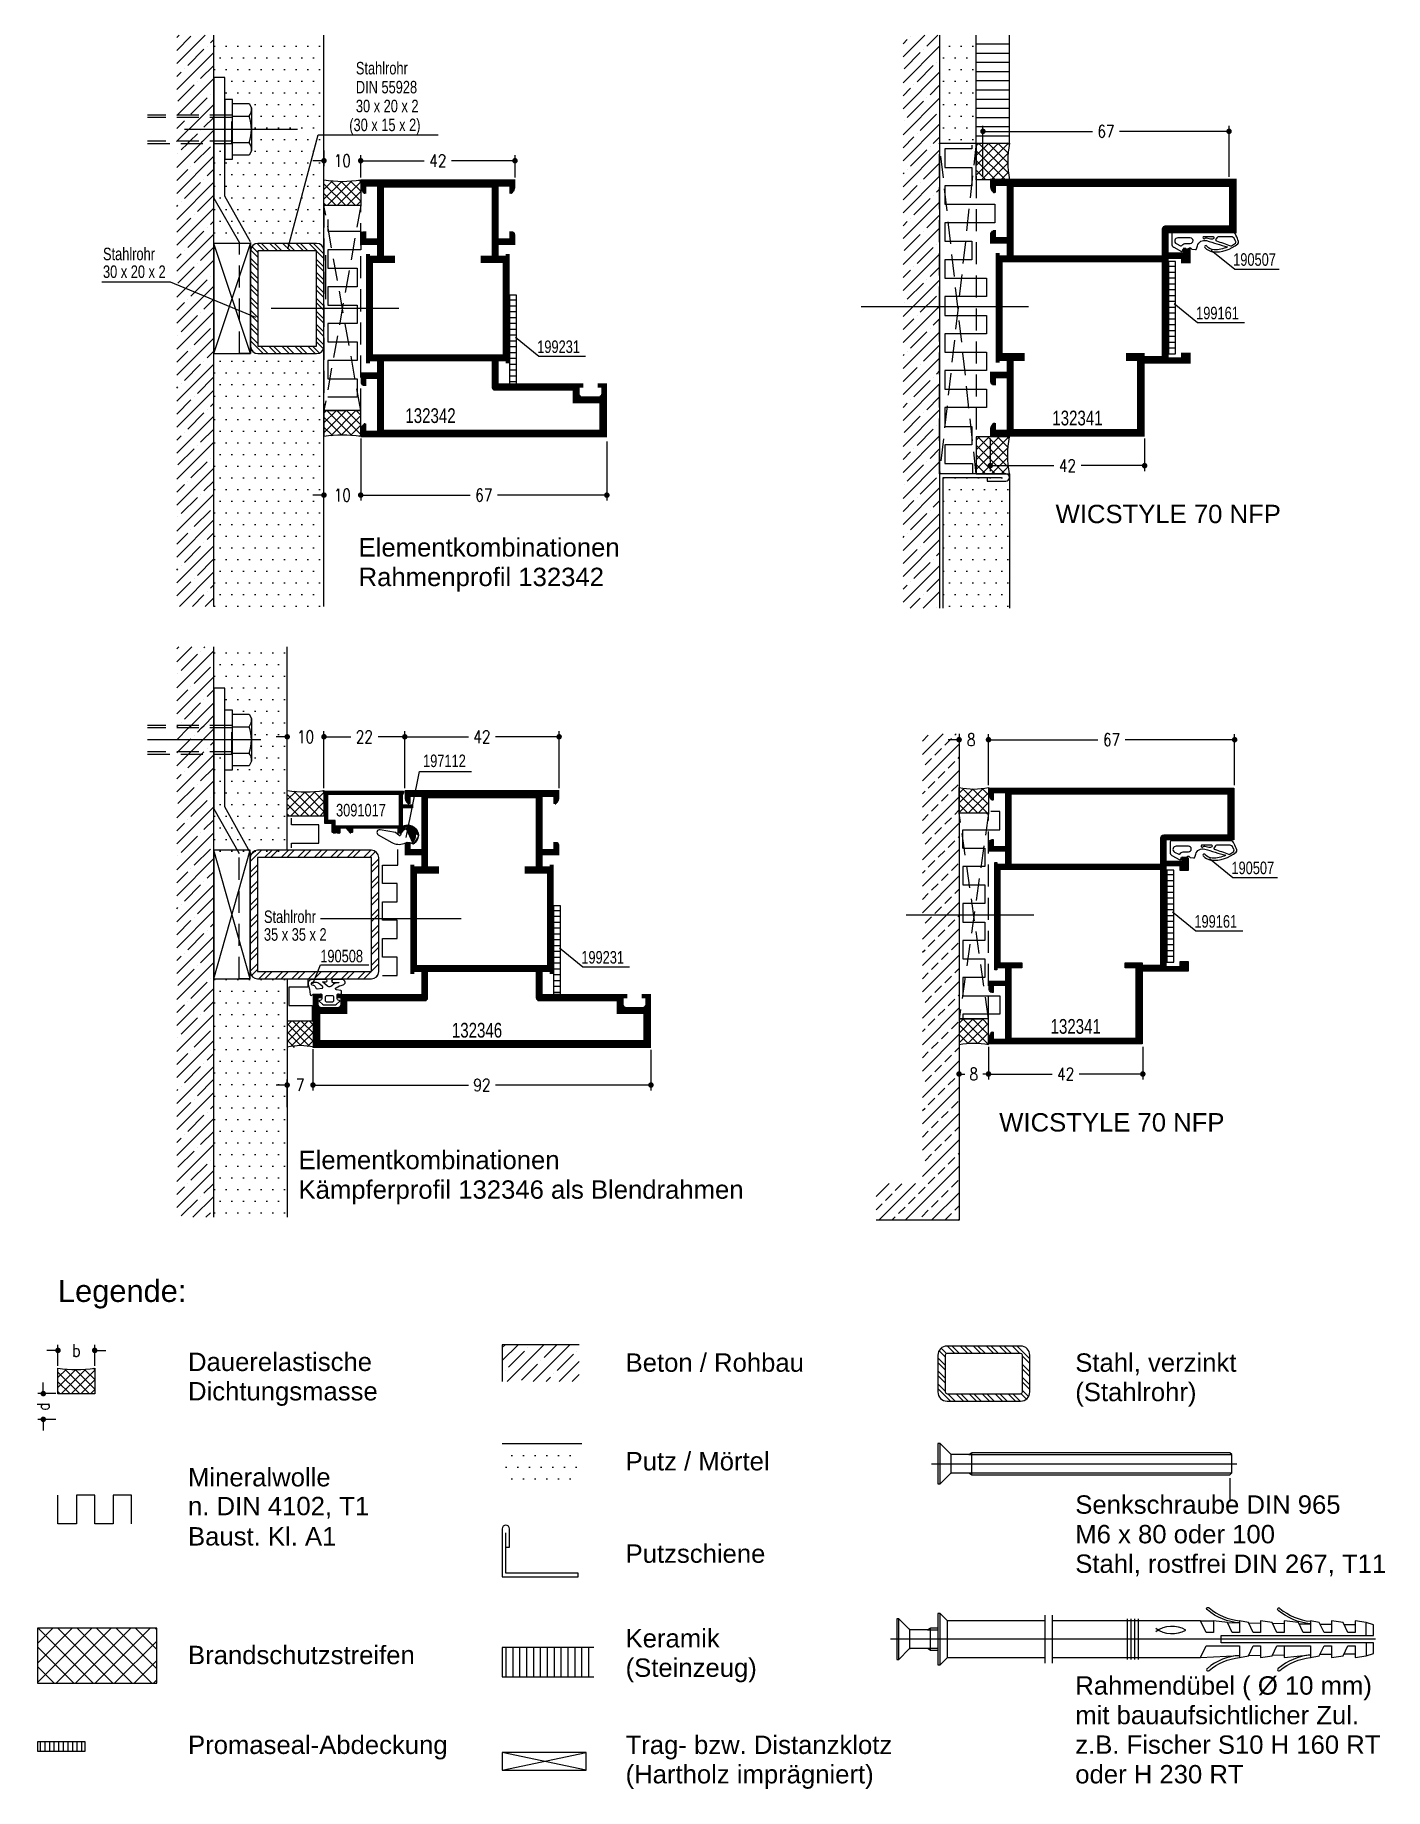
# Model space of a CAD drawing. Extents: x 14 to 197, y 20 to 259.
import ezdxf

# ---------------------------------------------------------------- set-up
doc = ezdxf.new("R2010")
doc.units = 0
doc.header["$LTSCALE"] = 6
for name, pattern in [('AUSGEZOGEN', [0]), ('CENTER', [50.8, 31.75, -6.35, 6.35, -6.35]), ('VERDECKT', [0.75, 0.5, -0.25])]:
    doc.linetypes.add(name, pattern=pattern)
doc.layers.get('0').update_dxf_attribs({"color": 4, "linetype": 'CONTINUOUS'})
doc.layers.get('Defpoints').update_dxf_attribs({"linetype": 'CONTINUOUS'})
for name, color, linetype in [('01TXT', 7, 'CONTINUOUS'), ('CENT_12', 40, 'CENTER'), ('CENT_25', 2, 'CENTER'), ('CONST18', 3, 'AUSGEZOGEN'), ('CONST25', 2, 'CONTINUOUS'), ('CONST35', 7, 'CONTINUOUS'), ('DICHT_PAR', 3, 'CONTINUOUS'), ('HIDE_18', 3, 'VERDECKT'), ('HIDE_25', 3, 'VERDECKT'), ('KH_PAR', 7, 'CONTINUOUS'), ('KH_SCH', 7, 'CONTINUOUS'), ('KN_PAR', 3, 'CONTINUOUS'), ('KN_SCH', 3, 'CONTINUOUS'), ('LLMASSE', 7, 'AUSGEZOGEN'), ('PNR', 7, 'CONTINUOUS'), ('PROFILE', 1, 'CONTINUOUS'), ('TEXT', 7, 'CONTINUOUS')]:
    doc.layers.add(name, color=color, linetype=linetype)
doc.styles.add('SIM80S00', font='simplex.shx', dxfattribs={"width": 0.8})
doc.styles.get("Standard").update_dxf_attribs({"font": 'simplex.shx', "width": 0.8})
doc.styles.add('SWISS', font='swiss.ttf')
doc.styles.add('SWISSCL', font='swisscl.ttf')
doc.styles.add('SWISSL', font='swissl.ttf')
doc.dimstyles.new('BEM_DOC_2', dxfattribs={"dimscale": 0.5, "dimtxt": 3.4, "dimasz": 1.5, "dimexe": 1.5, "dimexo": 0.6, "dimgap": 1.5, "dimtad": 0, "dimlfac": 2, "dimdsep": 46, "dimtxsty": 'SIM80S00', "dimblk": 'PUNKT', "dimcen": 0, "dimclrd": 3, "dimclre": 3, "dimclrt": 3, "dimadec": 0, "dimazin": 0, "dimtfac": 0.7, "dimtofl": 0, "dimtmove": 2, "dimatfit": 3, "dimldrblk": 'PUNKT', "dimfxl": 1, "dimtolj": 1, "dimarcsym": 0})
doc.dimstyles.new('DOK-1ZU1-PUNKT', dxfattribs={"dimscale": 0, "dimtxt": 3, "dimasz": 1.5, "dimexe": 1.5, "dimexo": 0.6, "dimgap": 1.5, "dimtad": 0, "dimdsep": 46, "dimtxsty": 'Standard', "dimblk": 'PUNKT', "dimblk1": 'PUNKT', "dimblk2": 'PUNKT', "dimcen": 0, "dimclrd": 2, "dimclre": 2, "dimclrt": 7, "dimadec": 0, "dimazin": 0, "dimtfac": 0.7, "dimtdec": 4, "dimtofl": 0, "dimtmove": 0, "dimatfit": 3, "dimldrblk": 'PUNKT', "dimfxl": 1, "dimtolj": 1, "dimtzin": 0, "dimarcsym": 0})
pattern_1 = [(0, (-228.6696, 0), (3e-17, 0.079375), [])]

msp = doc.modelspace()

# ---------------------------------------------------------------- texts
at = {"layer": '01TXT', "color": 1}
for s, height, style, p in [('Stahlrohr ', 1.7, 'SWISSCL', (57.345, 253.3513)), ('DIN 55928', 1.7, 'SWISSCL', (57.345, 250.7714)), ('30 x 20 x 2 ', 1.7, 'SWISSCL', (57.345, 248.2)), ('(30 x 15 x 2) ', 1.7, 'SWISSCL', (56.445, 245.6286)), ('132342', 2, 'SWISSCL', (64.0782, 205.9062)), ('132341', 2, 'SWISSCL', (152.1239, 205.5817)), ('WICSTYLE 70 NFP', 2.5, 'SWISSL', (152.5707, 192.2745)), ('Elementkombinationen', 2.5, 'SWISSL', (57.7151, 187.7326)), ('Rahmenprofil 132342 ', 2.5, 'SWISSL', (57.7151, 183.7076)), ('132346', 2, 'SWISSCL', (70.4091, 122.2625)), ('132341', 2, 'SWISSCL', (151.8876, 122.7818)), ('WICSTYLE 70 NFP', 2.5, 'SWISSL', (144.8988, 109.4745)), ('Elementkombinationen', 2.5, 'SWISSL', (49.5389, 104.3486)), ('Kämpferprofil 132346 als Blendrahmen', 2.5, 'SWISSL', (49.5389, 100.3236)), ('Dauerelastische', 2.5, 'SWISSL', (34.5, 76.8752)), ('Beton / Rohbau', 2.5, 'SWISSL', (94.05, 76.7752)), ('Stahl, verzinkt ', 2.5, 'SWISSL', (155.25, 76.7752)), ('Dichtungsmasse', 2.5, 'SWISSL', (34.5, 72.8752)), ('(Stahlrohr)', 2.5, 'SWISSL', (155.25, 72.7752)), ('Putz / Mörtel', 2.5, 'SWISSL', (94.05, 63.3527)), ('Mineralwolle', 2.5, 'SWISSL', (34.5, 61.1752)), ('n. DIN 4102, T1', 2.5, 'SWISSL', (34.5, 57.2502)), ('Senkschraube DIN 965', 2.5, 'SWISSL', (155.25, 57.4527)), ('Baust. Kl. A1', 2.5, 'SWISSL', (34.5, 53.1252)), ('M6 x 80 oder 100', 2.5, 'SWISSL', (155.25, 53.4277)), ('Putzschiene', 2.5, 'SWISSL', (94.05, 50.7752)), ('Stahl, rostfrei DIN 267, T11', 2.5, 'SWISSL', (155.25, 49.4027)), ('Keramik', 2.5, 'SWISSL', (94.05, 39.2527)), ('Brandschutzstreifen', 2.5, 'SWISSL', (34.5, 36.9791)), ('(Steinzeug)', 2.5, 'SWISSL', (94.05, 35.2527)), ('Rahmendübel ( %%c 10 mm)', 2.5, 'SWISSL', (155.25, 32.8277)), ('mit bauaufsichtlicher Zul.', 2.5, 'SWISSL', (155.25, 28.8027)), ('Promaseal-Abdeckung', 2.5, 'SWISSL', (34.5, 24.7527)), ('Trag- bzw. Distanzklotz ', 2.5, 'SWISSL', (94.05, 24.7527)), ('z.B. Fischer S10 H 160 RT', 2.5, 'SWISSL', (155.25, 24.7777)), ('(Hartholz imprägniert)', 2.5, 'SWISSL', (94.05, 20.7527)), ('oder H 230 RT', 2.5, 'SWISSL', (155.25, 20.7527))]:
    msp.add_text(s, height=height, dxfattribs=dict(at, style=style)).set_placement(p)
at = {"layer": '01TXT', "color": 40, "style": 'SWISS'}
msp.add_text('Legende:', height=3, dxfattribs=at).set_placement((16.8, 86.2752))
at = {"layer": 'TEXT', "color": 1, "linetype": 'Continuous', "style": 'SWISSCL'}
for s, p in [('Stahlrohr ', (22.9279, 228.0612)), ('30 x 20 x 2 ', (22.9279, 225.648)), ('190507', (176.7378, 227.3055)), ('199161', (171.6969, 220.0199)), ('199231', (82.0225, 215.4367)), ('197112', (66.4901, 159.0764)), ('3091017', (54.6421, 152.3642)), ('190507', (176.5015, 144.5055)), ('Stahlrohr ', (44.8333, 137.8576)), ('199161', (171.4606, 137.2199)), ('35 x 35 x 2 ', (44.8333, 135.4444)), ('190508', (52.4993, 132.5015)), ('199231', (88.0225, 132.3367))]:
    msp.add_text(s, height=1.7, dxfattribs=at).set_placement(p)

# ---------------------------------------------------------------- blocks, each defined once
blk = doc.blocks.new('WI190508')
at = {"linetype": 'CONTINUOUS'}
for points in [[(4, 0.330593, 0.494357), (2.737419, 1.295503, -0.035396), (-0.037156, 0.74769, 0.719139), (-0.15, 0.190192, -0.267949), (0, -0.069615), (0, -1.687299), (0.089778, -2.022354, -0.493145), (-0.2, -2.4), (-1.269802, -2.4, -0.339454), (-1.55958, -2.177646), (-1.647845, -1.848236, 0.606815), (-1.994239, -1.771442), (-2.666044, -2.572069, 0.176327), (-2.9, -3.214857), (-2.9, -5.785143, 0.176327), (-2.666044, -6.427931), (-1.994239, -7.228558, 0.606815), (-1.647845, -7.151764), (-1.55958, -6.822354, -0.339454), (-1.269802, -6.6), (-0.2, -6.6, -0.458807), (0.096639, -6.944777), (0.00224, -7.570148, 0.458807), (0.2, -7.8), (0.74827, -7.8, 0.36397), (1.043712, -7.552094), (1.247227, -6.397906, -0.676335), (1.792219, -6.283492, -0.102989), (2.554156, -8.173867, 0.883786), (4, -8.04999), (3.999963, -5.482666, 1), (3.199963, -5.482678), (3.199981, -6.959881, -1.000006), (3.107969, -6.959881), (3.107969, -6.747519, 0.236839), (2.316582, -5.137422, -0.426544), (2.183394, -3.990297), (3.35751, -2.569926), (3.4, -3.584999, 1), (4, -3.584999), (4, 0.330593)], [(3.2, -0.628273), (3.2, 0.230593, 0.876976), (2.610222, 0.308239), (2.50596, -0.080872, -0.282773), (1.897392, -0.65679, 0.3848), (1.502766, -1.198664), (1.634079, -2.44197, 0.664354), (2.163647, -2.601599), (2.741515, -1.90253, 0.174429), (3.2, -0.628273)], [(-0.3, -5.1, -0.414214), (-0.8, -5.6), (-1.8, -5.6, -0.414214), (-2.1, -5.3), (-2.1, -3.7, -0.414214), (-1.8, -3.4), (-0.8, -3.4, -0.414214), (-0.3, -3.9), (-0.3, -5.1)]]:
    blk.add_lwpolyline(points, format="xyb", close=True, dxfattribs=at)
blk = doc.blocks.new('B-LL3091017')
at = {"layer": 'KN_SCH'}
h = blk.add_hatch(dxfattribs=at)
h.set_pattern_fill('_U', color=256, scale=0.2, angle=90, style=0, pattern_type=0)
h.set_pattern_definition([(90, (-6.13168, 9.46985), (-0.2, 1e-17), [])])
edge = h.paths.add_edge_path()
edge.add_line((-0.2, 0.42), (-0.45, 0.27))
edge.add_line((-0.45, 0.27), (-1.19, 0.7))
edge.add_line((-1.19, 0.7), (-3.9, 0.7))
edge.add_line((-3.9, 0.7), (-3.9, -2.1))
edge.add_line((-3.9, -2.1), (-4.7, -2.1))
edge.add_line((-4.7, -2.1), (-4.7, 0.7))
edge.add_line((-4.7, 0.7), (-9.73, 0.7))
edge.add_line((-9.73, 0.7), (-9.53, 0.05))
edge.add_arc((-12.3, -0.8), 2.9, -89.921, 17.1046, ccw=False)
edge.add_arc((-12.18, -0.9), 2.8, 209.2081, 267.6284, ccw=False)
edge.add_line((-14.62, -2.27), (-14.43, -2.07))
edge.add_line((-14.43, -2.07), (-13.75, -2.38))
edge.add_arc((-12.3, -0.8), 2.15, 227.4761, 434.3952)
edge.add_line((-11.72, 1.27), (-11.67, 1.8))
edge.add_line((-11.67, 1.8), (-10.3, 1.8))
edge.add_line((-10.3, 1.8), (-10.3, 14.2))
edge.add_line((-10.3, 14.2), (-11.36, 14.2))
edge.add_line((-11.36, 14.2), (-11.59, 14.82))
edge.add_line((-11.59, 14.82), (-10.3, 15.9))
edge.add_line((-10.3, 15.9), (-10.3, 17.7))
edge.add_line((-10.3, 17.7), (-11.57, 17.7))
edge.add_line((-11.57, 17.7), (-11.7, 17.97))
edge.add_arc((-12.71, 18.62), 1.2, 327.3042, 390.0745)
edge.add_line((-11.67, 19.22), (-11.38, 19.8))
edge.add_line((-11.38, 19.8), (-9, 19.8))
edge.add_line((-9, 19.8), (-9, 21.8))
edge.add_line((-9, 21.8), (-0.2, 21.8))
edge.add_line((-0.2, 21.8), (-0.2, 0.42))
h.paths.add_polyline_path([(-1, 1.5), (-9.7, 1.5), (-9.7, 19), (-8.2, 19), (-8.2, 21), (-1, 21)], flags=16)
at = {"layer": 'KN_PAR'}
blk.add_lwpolyline([(-0.2, 0.42), (-0.45, 0.27), (-1.19, 0.7), (-3.9, 0.7), (-3.9, -2.1), (-4.7, -2.1), (-4.7, 0.7), (-9.73, 0.7), (-9.53, 0.05, -0.504182), (-12.3, -3.7, -0.260575), (-14.62, -2.27), (-14.43, -2.07), (-13.75, -2.38, 1.267573), (-11.72, 1.27), (-11.67, 1.8), (-10.3, 1.8), (-10.3, 14.2), (-11.36, 14.2), (-11.59, 14.82), (-10.3, 15.9), (-10.3, 17.7), (-11.57, 17.7), (-11.7, 17.97, 0.280948), (-11.67, 19.22), (-11.38, 19.8), (-9, 19.8), (-9, 21.8), (-0.2, 21.8), (-0.2, 0.42)], format="xyb", close=True, dxfattribs=at)
blk.add_lwpolyline([(-1, 1.5), (-9.7, 1.5), (-9.7, 19), (-8.2, 19), (-8.2, 21), (-1, 21), (-1, 1.5)], close=True, dxfattribs=at)
blk = doc.blocks.new('PUNKT')
at = {"color": 0, "linetype": 'CONTINUOUS'}
blk.add_line((-0.5, 0), (-1, 0), dxfattribs=at)
at = {"color": 0, "linetype": 'CONTINUOUS', "const_width": 0.5}
blk.add_lwpolyline([(-0.25, 0, 1), (0.25, 0, 1)], format="xyb", close=True, dxfattribs=at)
blk = doc.blocks.new('*D31')
at = {"layer": 'Defpoints', "color": 0, "transparency": 16777216}
for p in [(53, 163.2), (53, 155.9), (64, 155.9)]:
    blk.add_point(p, dxfattribs=at)
at = {"layer": 'LLMASSE', "color": 3, "lineweight": -2, "transparency": 16777216}
for p, q in [((53, 156.2), (53, 163.95)), ((53.75, 163.2), (56.65, 163.2)), ((63.25, 163.2), (60.36, 163.2)), ((64, 156.2), (64, 163.95))]:
    blk.add_line(p, q, dxfattribs=at)
at = {"layer": 'LLMASSE', "color": 3, "lineweight": -2, "transparency": 16777216, "xscale": 0.75, "yscale": 0.75, "zscale": 0.75, "rotation": 180}
blk.add_blockref('PUNKT', (53, 163.2), dxfattribs=at)
at = {"layer": 'LLMASSE', "color": 3, "lineweight": -2, "transparency": 16777216, "xscale": 0.75, "yscale": 0.75, "zscale": 0.75}
blk.add_blockref('PUNKT', (64, 163.2), dxfattribs=at)
at = {"layer": 'LLMASSE', "color": 3, "transparency": 16777216, "insert": (58.5, 163.2), "char_height": 1.7, "attachment_point": 5, "style": 'SIM80S00'}
blk.add_mtext('\\A1;22', dxfattribs=at)
blk = doc.blocks.new('*D32')
at = {"layer": 'Defpoints', "color": 0, "transparency": 16777216}
for p in [(51.5, 120.9), (97.5, 120.9), (97.5, 115.8)]:
    blk.add_point(p, dxfattribs=at)
at = {"layer": 'LLMASSE', "color": 3, "lineweight": -2, "transparency": 16777216}
for p, q in [((51.5, 120.6), (51.5, 115.05)), ((97.5, 120.6), (97.5, 115.05)), ((52.25, 115.8), (72.65, 115.8)), ((96.75, 115.8), (76.36, 115.8))]:
    blk.add_line(p, q, dxfattribs=at)
at = {"layer": 'LLMASSE', "color": 3, "lineweight": -2, "transparency": 16777216, "xscale": 0.75, "yscale": 0.75, "zscale": 0.75, "rotation": 180}
blk.add_blockref('PUNKT', (51.5, 115.8), dxfattribs=at)
at = {"layer": 'LLMASSE', "color": 3, "lineweight": -2, "transparency": 16777216, "xscale": 0.75, "yscale": 0.75, "zscale": 0.75}
blk.add_blockref('PUNKT', (97.5, 115.8), dxfattribs=at)
at = {"layer": 'LLMASSE', "color": 3, "transparency": 16777216, "insert": (74.5, 115.8), "char_height": 1.7, "attachment_point": 5, "style": 'SIM80S00'}
blk.add_mtext('\\A1;92', dxfattribs=at)
blk = doc.blocks.new('*D33')
at = {"layer": 'Defpoints', "color": 0, "transparency": 16777216}
for p in [(64, 163.2), (64, 155.9), (85, 155.9)]:
    blk.add_point(p, dxfattribs=at)
at = {"layer": 'LLMASSE', "color": 3, "lineweight": -2, "transparency": 16777216}
for p, q in [((64, 156.2), (64, 163.95)), ((64.75, 163.2), (72.65, 163.2)), ((84.25, 163.2), (76.36, 163.2)), ((85, 156.2), (85, 163.95))]:
    blk.add_line(p, q, dxfattribs=at)
at = {"layer": 'LLMASSE', "color": 3, "lineweight": -2, "transparency": 16777216, "xscale": 0.75, "yscale": 0.75, "zscale": 0.75, "rotation": 180}
blk.add_blockref('PUNKT', (64, 163.2), dxfattribs=at)
at = {"layer": 'LLMASSE', "color": 3, "lineweight": -2, "transparency": 16777216, "xscale": 0.75, "yscale": 0.75, "zscale": 0.75}
blk.add_blockref('PUNKT', (85, 163.2), dxfattribs=at)
at = {"layer": 'LLMASSE', "color": 3, "transparency": 16777216, "insert": (74.5, 163.2), "char_height": 1.7, "attachment_point": 5, "style": 'SIM80S00'}
blk.add_mtext('\\A1;42', dxfattribs=at)
blk = doc.blocks.new('*D34')
at = {"layer": 'Defpoints', "color": 0, "transparency": 16777216}
for p in [(143.68, 204.1), (164.68, 204.1), (143.68, 200.1)]:
    blk.add_point(p, dxfattribs=at)
at = {"layer": 'LLMASSE', "color": 3, "lineweight": -2, "transparency": 16777216}
for p, q in [((143.68, 203.8), (143.68, 199.35)), ((164.68, 203.8), (164.68, 199.35)), ((144.43, 200.1), (152.33, 200.1)), ((163.93, 200.1), (156.03, 200.1))]:
    blk.add_line(p, q, dxfattribs=at)
at = {"layer": 'LLMASSE', "color": 3, "lineweight": -2, "transparency": 16777216, "xscale": 0.75, "yscale": 0.75, "zscale": 0.75, "rotation": 180}
blk.add_blockref('PUNKT', (143.68, 200.1), dxfattribs=at)
at = {"layer": 'LLMASSE', "color": 3, "lineweight": -2, "transparency": 16777216, "xscale": 0.75, "yscale": 0.75, "zscale": 0.75}
blk.add_blockref('PUNKT', (164.68, 200.1), dxfattribs=at)
at = {"layer": 'LLMASSE', "color": 3, "transparency": 16777216, "insert": (154.18, 200.1), "char_height": 1.7, "attachment_point": 5}
blk.add_mtext('\\A1;42', dxfattribs=at)
blk = doc.blocks.new('*D35')
at = {"layer": 'Defpoints', "color": 0, "transparency": 16777216}
for p in [(176.18, 245.6), (142.68, 239.1), (176.18, 239.1)]:
    blk.add_point(p, dxfattribs=at)
at = {"layer": 'LLMASSE', "color": 3, "lineweight": -2, "transparency": 16777216}
for p, q in [((142.68, 239.4), (142.68, 246.35)), ((176.18, 239.4), (176.18, 246.35)), ((143.43, 245.6), (157.58, 245.6)), ((175.43, 245.6), (161.28, 245.6))]:
    blk.add_line(p, q, dxfattribs=at)
at = {"layer": 'LLMASSE', "color": 3, "lineweight": -2, "transparency": 16777216, "xscale": 0.75, "yscale": 0.75, "zscale": 0.75, "rotation": 180}
blk.add_blockref('PUNKT', (142.68, 245.6), dxfattribs=at)
at = {"layer": 'LLMASSE', "color": 3, "lineweight": -2, "transparency": 16777216, "xscale": 0.75, "yscale": 0.75, "zscale": 0.75}
blk.add_blockref('PUNKT', (176.18, 245.6), dxfattribs=at)
at = {"layer": 'LLMASSE', "color": 3, "transparency": 16777216, "insert": (159.43, 245.6), "char_height": 1.7, "attachment_point": 5}
blk.add_mtext('\\A1;67', dxfattribs=at)
blk = doc.blocks.new('*D36')
at = {"layer": 'Defpoints', "color": 0, "transparency": 16777216}
for p in [(48, 163.2), (48, 159.9), (53, 155.9)]:
    blk.add_point(p, dxfattribs=at)
at = {"layer": 'LLMASSE', "color": 3, "lineweight": -2, "transparency": 16777216}
for p, q in [((47.25, 163.2), (46.5, 163.2)), ((48, 160.2), (48, 163.95)), ((53, 156.2), (53, 163.95)), ((53.75, 163.2), (54.5, 163.2))]:
    blk.add_line(p, q, dxfattribs=at)
at = {"layer": 'LLMASSE', "color": 3, "lineweight": -2, "transparency": 16777216, "xscale": 0.75, "yscale": 0.75, "zscale": 0.75}
blk.add_blockref('PUNKT', (48, 163.2), dxfattribs=at)
at = {"layer": 'LLMASSE', "color": 3, "lineweight": -2, "transparency": 16777216, "xscale": 0.75, "yscale": 0.75, "zscale": 0.75, "rotation": 180}
blk.add_blockref('PUNKT', (53, 163.2), dxfattribs=at)
at = {"layer": 'LLMASSE', "color": 3, "transparency": 16777216, "insert": (50.5, 163.2), "char_height": 1.7, "attachment_point": 5, "style": 'SIM80S00'}
blk.add_mtext('\\A1;10', dxfattribs=at)
blk = doc.blocks.new('*D37')
at = {"layer": 'Defpoints', "color": 0, "transparency": 16777216}
for p in [(51.5, 121), (47.99, 115.8), (47.99, 112.5)]:
    blk.add_point(p, dxfattribs=at)
at = {"layer": 'LLMASSE', "color": 3, "lineweight": -2, "transparency": 16777216}
for p, q in [((51.5, 120.7), (51.5, 115.05)), ((47.24, 115.8), (46.49, 115.8)), ((47.99, 112.8), (47.99, 116.55)), ((52.25, 115.8), (53, 115.8))]:
    blk.add_line(p, q, dxfattribs=at)
at = {"layer": 'LLMASSE', "color": 3, "lineweight": -2, "transparency": 16777216, "xscale": 0.75, "yscale": 0.75, "zscale": 0.75}
blk.add_blockref('PUNKT', (47.99, 115.8), dxfattribs=at)
at = {"layer": 'LLMASSE', "color": 3, "lineweight": -2, "transparency": 16777216, "xscale": 0.75, "yscale": 0.75, "zscale": 0.75, "rotation": 180}
blk.add_blockref('PUNKT', (51.5, 115.8), dxfattribs=at)
at = {"layer": 'LLMASSE', "color": 3, "transparency": 16777216, "insert": (49.75, 115.8), "char_height": 1.7, "attachment_point": 5, "style": 'SIM80S00'}
blk.add_mtext('\\A1;7', dxfattribs=at)
blk = doc.blocks.new('*D38')
at = {"layer": 'Defpoints', "color": 0, "transparency": 16777216}
for p in [(58, 204.1), (91.5, 203.69), (58, 196.09)]:
    blk.add_point(p, dxfattribs=at)
at = {"layer": 'LLMASSE', "color": 3, "lineweight": -2, "transparency": 16777216}
for p, q in [((58, 203.8), (58, 195.34)), ((91.5, 203.39), (91.5, 195.34)), ((58.75, 196.09), (72.9, 196.09)), ((90.75, 196.09), (76.61, 196.09))]:
    blk.add_line(p, q, dxfattribs=at)
at = {"layer": 'LLMASSE', "color": 3, "lineweight": -2, "transparency": 16777216, "xscale": 0.75, "yscale": 0.75, "zscale": 0.75, "rotation": 180}
blk.add_blockref('PUNKT', (58, 196.09), dxfattribs=at)
at = {"layer": 'LLMASSE', "color": 3, "lineweight": -2, "transparency": 16777216, "xscale": 0.75, "yscale": 0.75, "zscale": 0.75}
blk.add_blockref('PUNKT', (91.5, 196.09), dxfattribs=at)
at = {"layer": 'LLMASSE', "color": 3, "transparency": 16777216, "insert": (74.75, 196.09), "char_height": 1.7, "attachment_point": 5, "style": 'SIM80S00'}
blk.add_mtext('\\A1;67', dxfattribs=at)
blk = doc.blocks.new('*D39')
at = {"layer": 'Defpoints', "color": 0, "transparency": 16777216}
for p in [(58, 241.6), (58, 239), (79, 239)]:
    blk.add_point(p, dxfattribs=at)
at = {"layer": 'LLMASSE', "color": 3, "lineweight": -2, "transparency": 16777216}
for p, q in [((58, 239.3), (58, 242.35)), ((58.75, 241.6), (66.65, 241.6)), ((78.25, 241.6), (70.36, 241.6)), ((79, 239.3), (79, 242.35))]:
    blk.add_line(p, q, dxfattribs=at)
at = {"layer": 'LLMASSE', "color": 3, "lineweight": -2, "transparency": 16777216, "xscale": 0.75, "yscale": 0.75, "zscale": 0.75, "rotation": 180}
blk.add_blockref('PUNKT', (58, 241.6), dxfattribs=at)
at = {"layer": 'LLMASSE', "color": 3, "lineweight": -2, "transparency": 16777216, "xscale": 0.75, "yscale": 0.75, "zscale": 0.75}
blk.add_blockref('PUNKT', (79, 241.6), dxfattribs=at)
at = {"layer": 'LLMASSE', "color": 3, "transparency": 16777216, "insert": (68.5, 241.6), "char_height": 1.7, "attachment_point": 5, "style": 'SIM80S00'}
blk.add_mtext('\\A1;42', dxfattribs=at)
blk = doc.blocks.new('*D40')
at = {"layer": 'Defpoints', "color": 0, "transparency": 16777216}
for p in [(53, 196.09), (58, 196.19), (53, 194.39)]:
    blk.add_point(p, dxfattribs=at)
at = {"layer": 'LLMASSE', "color": 3, "lineweight": -2, "transparency": 16777216}
for p, q in [((52.25, 196.09), (51.5, 196.09)), ((53, 194.69), (53, 196.84)), ((58, 195.89), (58, 195.34)), ((58.75, 196.09), (59.5, 196.09))]:
    blk.add_line(p, q, dxfattribs=at)
at = {"layer": 'LLMASSE', "color": 3, "lineweight": -2, "transparency": 16777216, "xscale": 0.75, "yscale": 0.75, "zscale": 0.75}
blk.add_blockref('PUNKT', (53, 196.09), dxfattribs=at)
at = {"layer": 'LLMASSE', "color": 3, "lineweight": -2, "transparency": 16777216, "xscale": 0.75, "yscale": 0.75, "zscale": 0.75, "rotation": 180}
blk.add_blockref('PUNKT', (58, 196.09), dxfattribs=at)
at = {"layer": 'LLMASSE', "color": 3, "transparency": 16777216, "insert": (55.5, 196.09), "char_height": 1.7, "attachment_point": 5, "style": 'SIM80S00'}
blk.add_mtext('\\A1;10', dxfattribs=at)
blk = doc.blocks.new('*D41')
at = {"layer": 'Defpoints', "color": 0, "transparency": 16777216}
for p in [(53, 243.3), (53, 241.6), (58, 239)]:
    blk.add_point(p, dxfattribs=at)
at = {"layer": 'LLMASSE', "color": 3, "lineweight": -2, "transparency": 16777216}
for p, q in [((52.25, 241.6), (51.5, 241.6)), ((53, 243), (53, 240.85)), ((58, 239.3), (58, 242.35)), ((58.75, 241.6), (59.5, 241.6))]:
    blk.add_line(p, q, dxfattribs=at)
at = {"layer": 'LLMASSE', "color": 3, "lineweight": -2, "transparency": 16777216, "xscale": 0.75, "yscale": 0.75, "zscale": 0.75}
blk.add_blockref('PUNKT', (53, 241.6), dxfattribs=at)
at = {"layer": 'LLMASSE', "color": 3, "lineweight": -2, "transparency": 16777216, "xscale": 0.75, "yscale": 0.75, "zscale": 0.75, "rotation": 180}
blk.add_blockref('PUNKT', (58, 241.6), dxfattribs=at)
at = {"layer": 'LLMASSE', "color": 3, "transparency": 16777216, "insert": (55.5, 241.6), "char_height": 1.7, "attachment_point": 5, "style": 'SIM80S00'}
blk.add_mtext('\\A1;10', dxfattribs=at)
blk = doc.blocks.new('*D42')
at = {"layer": 'Defpoints', "color": 0, "transparency": 16777216}
for p in [(21.8, 79.68), (16.8, 77.28), (21.8, 77.28)]:
    blk.add_point(p, dxfattribs=at)
at = {"layer": 'LLMASSE', "color": 3, "lineweight": -2, "transparency": 16777216}
for p, q in [((16.05, 79.68), (15.3, 79.68)), ((16.8, 77.58), (16.8, 80.43)), ((21.8, 77.58), (21.8, 80.43)), ((22.55, 79.68), (23.3, 79.68))]:
    blk.add_line(p, q, dxfattribs=at)
at = {"layer": 'LLMASSE', "color": 3, "lineweight": -2, "transparency": 16777216, "xscale": 0.75, "yscale": 0.75, "zscale": 0.75}
blk.add_blockref('PUNKT', (16.8, 79.68), dxfattribs=at)
at = {"layer": 'LLMASSE', "color": 3, "lineweight": -2, "transparency": 16777216, "xscale": 0.75, "yscale": 0.75, "zscale": 0.75, "rotation": 180}
blk.add_blockref('PUNKT', (21.8, 79.68), dxfattribs=at)
at = {"layer": 'LLMASSE', "color": 3, "transparency": 16777216, "insert": (19.3, 79.68), "char_height": 1.7, "attachment_point": 5, "style": 'SIM80S00'}
blk.add_mtext('\\A1;b', dxfattribs=at)
blk = doc.blocks.new('*D43')
at = {"layer": 'Defpoints', "color": 0, "transparency": 16777216}
for p in [(16.8, 73.8), (14.8, 70.3), (16.8, 70.3)]:
    blk.add_point(p, dxfattribs=at)
at = {"layer": 'LLMASSE', "color": 3, "lineweight": -2, "transparency": 16777216}
for p, q in [((14.8, 74.55), (14.8, 75.3)), ((16.5, 73.8), (14.05, 73.8)), ((16.5, 70.3), (14.05, 70.3)), ((14.8, 69.55), (14.8, 68.8))]:
    blk.add_line(p, q, dxfattribs=at)
at = {"layer": 'LLMASSE', "color": 3, "lineweight": -2, "transparency": 16777216, "xscale": 0.75, "yscale": 0.75, "zscale": 0.75}
for p, rotation in [((14.8, 73.8), 270), ((14.8, 70.3), 90)]:
    blk.add_blockref('PUNKT', p, dxfattribs=dict(at, rotation=rotation))
at = {"layer": 'LLMASSE', "color": 3, "transparency": 16777216, "insert": (14.8, 72.05), "char_height": 1.7, "attachment_point": 5, "rotation": 90, "style": 'SIM80S00'}
blk.add_mtext('\\A1;d', dxfattribs=at)
blk = doc.blocks.new('B-LL199021')
at = {"layer": 'DICHT_PAR'}
blk.add_lwpolyline([(0, 0), (32.5, 0), (32.5, 15), (0, 15)], close=True, dxfattribs=at)
blk = doc.blocks.new('*X29')
for p, q in [((134.9, 190.58), (139.32, 195)), ((134.9, 191.91), (137.99, 195)), ((134.9, 193.24), (136.66, 195)), ((134.9, 194.56), (135.34, 195)), ((138.8, 190), (134.9, 193.9)), ((139.28, 190.85), (135.13, 195)), ((135.64, 190), (139.23, 193.59)), ((139.19, 192.26), (136.46, 195)), ((139.23, 193.55), (137.78, 195)), ((139.36, 194.75), (139.11, 195)), ((137.48, 190), (134.9, 192.58)), ((136.15, 190), (134.9, 191.25)), ((136.97, 190), (139.19, 192.23)), ((138.29, 190), (139.27, 190.98))]:
    blk.add_line(p, q)
blk = doc.blocks.new('*X28')
for p, q in [((134.9, 239.64), (139.26, 244)), ((134.9, 240.97), (137.93, 244)), ((134.9, 242.29), (136.61, 244)), ((134.9, 243.62), (135.28, 244)), ((139.27, 239.91), (135.19, 244)), ((139.19, 241.32), (136.51, 244)), ((139.23, 242.61), (137.84, 244)), ((139.37, 243.8), (139.16, 244)), ((138.86, 239), (134.9, 242.96)), ((137.53, 239), (134.9, 241.63)), ((135.59, 239), (139.23, 242.65)), ((136.91, 239), (139.19, 241.28)), ((136.21, 239), (134.9, 240.31)), ((138.24, 239), (139.26, 240.03))]:
    blk.add_line(p, q)
blk = doc.blocks.new('*X27')
for p, q in [((51.26, 109.6), (51.66, 110)), ((51.54, 107.22), (54.32, 110)), ((51.62, 104.65), (56.97, 110)), ((58.2, 103.55), (51.75, 110)), ((58.2, 106.2), (54.4, 110)), ((58.2, 108.85), (57.05, 110)), ((51.45, 101.83), (58.2, 108.58)), ((58.2, 100.9), (51.51, 107.59)), ((52.27, 100), (58.2, 105.93)), ((53.8, 100), (51.5, 102.3)), ((56.45, 100), (51.62, 104.83)), ((54.92, 100), (58.2, 103.28)), ((57.57, 100), (58.2, 100.63))]:
    blk.add_line(p, q)
blk = doc.blocks.new('B-LL199035')
at = {"layer": 'DICHT_PAR'}
blk.add_lwpolyline([(0, 2.6), (0, 0), (13, 0), (13, 2.6)], close=True, dxfattribs=at)
blk = doc.blocks.new('*X26')
for p, q in [((74.375, 67.6), (74.375, 68.9)), ((75, 67.6), (75, 68.9)), ((75.625, 67.6), (75.625, 68.9)), ((76.25, 67.6), (76.25, 68.9)), ((76.875, 67.6), (76.875, 68.9)), ((77.5, 67.6), (77.5, 68.9)), ((78.125, 67.6), (78.125, 68.9)), ((78.75, 67.6), (78.75, 68.9)), ((79.375, 67.6), (79.375, 68.9)), ((80, 67.6), (80, 68.9))]:
    blk.add_line(p, q)
blk = doc.blocks.new('*X25')
for p, q in [((34.7, 207.06), (42.09, 214.45)), ((34.7, 209.71), (39.44, 214.45)), ((34.7, 212.36), (36.79, 214.45)), ((42.31, 206.95), (34.81, 214.45)), ((37.24, 206.95), (44.74, 214.45)), ((44.96, 206.95), (37.46, 214.45)), ((39.9, 206.95), (47.4, 214.45)), ((47.61, 206.95), (40.11, 214.45)), ((42.55, 206.95), (50.05, 214.45)), ((50.26, 206.95), (42.76, 214.45)), ((45.2, 206.95), (50.95, 212.7)), ((50.95, 208.91), (45.41, 214.45)), ((50.95, 211.56), (48.06, 214.45)), ((50.95, 214.22), (50.72, 214.45)), ((39.65, 206.95), (34.7, 211.9)), ((37, 206.95), (34.7, 209.25)), ((47.85, 206.95), (50.95, 210.05)), ((50.5, 206.95), (50.95, 207.4))]:
    blk.add_line(p, q)
blk = doc.blocks.new('*X24')
for p, q in [((51.26, 109.6), (51.66, 110)), ((51.54, 107.22), (54.32, 110)), ((51.62, 104.65), (56.97, 110)), ((58.2, 103.55), (51.75, 110)), ((58.2, 106.2), (54.4, 110)), ((58.2, 108.85), (57.05, 110)), ((51.45, 101.83), (58.2, 108.58)), ((58.2, 100.9), (51.51, 107.59)), ((52.27, 100), (58.2, 105.93)), ((53.8, 100), (51.5, 102.3)), ((56.45, 100), (51.62, 104.83)), ((54.92, 100), (58.2, 103.28)), ((57.57, 100), (58.2, 100.63))]:
    blk.add_line(p, q)
blk = doc.blocks.new('*X23')
for p, q in [((51.26, 109.6), (51.66, 110)), ((51.54, 107.22), (54.32, 110)), ((51.62, 104.65), (56.97, 110)), ((58.2, 103.55), (51.75, 110)), ((58.2, 106.2), (54.4, 110)), ((58.2, 108.85), (57.05, 110)), ((51.45, 101.83), (58.2, 108.58)), ((58.2, 100.9), (51.51, 107.59)), ((52.27, 100), (58.2, 105.93)), ((53.8, 100), (51.5, 102.3)), ((56.45, 100), (51.62, 104.83)), ((54.92, 100), (58.2, 103.28)), ((57.57, 100), (58.2, 100.63))]:
    blk.add_line(p, q)
blk = doc.blocks.new('*X22')
for p, q in [((29, 228.47), (28.01, 229.46)), ((29, 229.09), (28.18, 229.92)), ((29.89, 229.35), (28.89, 230.34)), ((30.51, 229.35), (29.51, 230.35)), ((31.65, 229.35), (30.65, 230.35)), ((32.28, 229.35), (31.28, 230.35)), ((33.42, 229.35), (32.42, 230.35)), ((34.05, 229.35), (33.05, 230.35)), ((35.19, 229.35), (34.19, 230.35)), ((35.82, 229.35), (34.82, 230.35)), ((36.96, 229.35), (35.96, 230.35)), ((38, 228.93), (36.58, 230.35)), ((38, 228.31), (37, 229.31)), ((29, 227.33), (28, 228.33)), ((29, 226.7), (28, 227.7)), ((38, 227.17), (37, 228.17)), ((38, 226.54), (37, 227.54)), ((29, 225.56), (28, 226.56)), ((29, 224.93), (28, 225.93)), ((29, 223.79), (28, 224.79)), ((38, 225.4), (37, 226.4)), ((38, 224.77), (37, 225.77)), ((38, 223.63), (37, 224.63)), ((29, 223.17), (28, 224.17)), ((29, 222.02), (28, 223.02)), ((29, 221.4), (28, 222.4)), ((38, 223), (37, 224)), ((38, 221.86), (37, 222.86)), ((38, 221.24), (37, 222.24)), ((29, 220.26), (28, 221.26)), ((29, 219.63), (28, 220.63)), ((38, 220.09), (37, 221.09)), ((38, 219.47), (37, 220.47)), ((29, 218.49), (28, 219.49)), ((29, 217.86), (28, 218.86)), ((29, 216.72), (28, 217.72)), ((38, 218.33), (37, 219.33)), ((38, 217.7), (37, 218.7)), ((38, 216.56), (37, 217.56)), ((29.74, 215.35), (28, 217.09)), ((28.41, 215.54), (28.19, 215.76)), ((30.37, 215.35), (29.37, 216.35)), ((31.51, 215.35), (30.51, 216.35)), ((32.14, 215.35), (31.14, 216.35)), ((33.28, 215.35), (32.28, 216.35)), ((33.91, 215.35), (32.91, 216.35)), ((35.05, 215.35), (34.05, 216.35)), ((35.67, 215.35), (34.67, 216.35)), ((36.82, 215.35), (35.82, 216.35)), ((37.37, 215.42), (36.44, 216.35)), ((37.94, 216), (37, 216.93))]:
    blk.add_line(p, q)
blk = doc.blocks.new('*X21')
for p, q in [((17.96, 169.99), (20.02, 172.05)), ((17.96, 171.75), (18.25, 172.05)), ((21.66, 171.92), (21.79, 172.05)), ((17.96, 166.45), (23, 171.49)), ((18.56, 168.82), (20.77, 171.03)), ((21.21, 171.47), (21.21, 171.47)), ((22.98, 169.71), (22.98, 169.71)), ((17.96, 162.91), (23, 167.96)), ((18.12, 168.38), (18.12, 168.38)), ((20.33, 167.05), (22.54, 169.26)), ((17.96, 164.68), (19.45, 166.17)), ((19.89, 166.61), (19.89, 166.61)), ((21.66, 164.84), (21.66, 164.84)), ((22.1, 165.29), (23, 166.19)), ((19, 162.19), (21.21, 164.4)), ((19.9, 161.32), (23, 164.42)), ((21.67, 161.32), (22.98, 162.63)), ((17.96, 161.15), (18.12, 161.31)), ((17.96, 159.38), (19.58, 161)), ((18.56, 161.75), (18.56, 161.75)), ((19.58, 161), (19.9, 161.32)), ((20.33, 159.98), (20.33, 159.98)), ((20.77, 160.42), (21.34, 161)), ((21.34, 161), (21.67, 161.32)), ((21.49, 159.37), (23, 160.89)), ((17.96, 157.61), (18.09, 157.75)), ((18.09, 157.75), (19.72, 159.37)), ((19.54, 157.42), (19.86, 157.75)), ((19.72, 159.37), (19.89, 159.54)), ((19.86, 157.75), (21.49, 159.37)), ((21.31, 157.42), (21.63, 157.75)), ((21.63, 157.75), (21.66, 157.77)), ((22.1, 158.22), (22.1, 158.22)), ((22.54, 158.66), (23, 159.12)), ((17.96, 155.84), (19.54, 157.42)), ((17.96, 152.31), (23, 157.35)), ((19.45, 155.56), (21.31, 157.42)), ((21.21, 153.8), (23, 155.58)), ((17.96, 154.08), (18.56, 154.68)), ((17.96, 148.77), (23, 153.81)), ((18.12, 150.7), (20.33, 152.91)), ((19, 155.12), (19, 155.12)), ((20.77, 153.35), (20.77, 153.35)), ((19.89, 148.93), (22.1, 151.14)), ((22.54, 151.59), (22.54, 151.59)), ((22.98, 152.03), (23, 152.05)), ((17.96, 145.24), (23, 150.28)), ((17.96, 147), (19, 148.05)), ((19.45, 148.49), (19.45, 148.49)), ((21.66, 147.17), (23, 148.51)), ((17.96, 141.7), (23, 146.74)), ((18.56, 144.07), (20.77, 146.28)), ((21.21, 146.72), (21.21, 146.72)), ((18.12, 143.63), (18.12, 143.63)), ((20.33, 142.31), (22.54, 144.51)), ((22.98, 144.96), (22.98, 144.96)), ((17.96, 138.17), (23, 143.21)), ((17.96, 139.93), (19.45, 141.42)), ((19.89, 141.86), (19.89, 141.86)), ((22.1, 140.54), (23, 141.44)), ((17.96, 134.63), (23, 139.67)), ((19, 137.44), (21.21, 139.65)), ((21.66, 140.1), (21.66, 140.1)), ((17.96, 136.4), (18.12, 136.56)), ((17.96, 131.09), (23, 136.14)), ((18.56, 137), (18.56, 137)), ((20.77, 135.68), (22.98, 137.89)), ((17.96, 132.86), (19.89, 134.79)), ((20.33, 135.23), (20.33, 135.23)), ((22.54, 133.91), (23, 134.37)), ((17.96, 127.56), (23, 132.6)), ((19.45, 130.81), (21.66, 133.02)), ((22.1, 133.47), (22.1, 133.47)), ((17.96, 129.33), (18.56, 129.93)), ((17.96, 124.02), (23, 129.07)), ((19, 130.37), (19, 130.37)), ((21.21, 129.05), (23, 130.83)), ((18.12, 125.95), (20.33, 128.16)), ((20.77, 128.61), (20.77, 128.61)), ((22.54, 126.84), (22.54, 126.84)), ((22.98, 127.28), (23, 127.3)), ((17.96, 120.49), (23, 125.53)), ((19.89, 124.19), (22.1, 126.4)), ((17.96, 122.26), (19, 123.3)), ((17.96, 116.95), (23, 121.99)), ((19.45, 123.74), (19.45, 123.74)), ((21.21, 121.98), (21.21, 121.98)), ((21.66, 122.42), (23, 123.76)), ((18.56, 119.32), (20.77, 121.53)), ((20.33, 117.56), (22.54, 119.77)), ((22.98, 120.21), (22.98, 120.21)), ((17.96, 113.42), (23, 118.46)), ((18.12, 118.88), (18.12, 118.88)), ((19.89, 117.11), (19.89, 117.11)), ((17.96, 115.18), (19.45, 116.67)), ((17.96, 109.88), (23, 114.92)), ((19, 112.7), (21.21, 114.9)), ((21.66, 115.35), (21.66, 115.35)), ((22.1, 115.79), (23, 116.69)), ((18.56, 112.25), (18.56, 112.25)), ((20.77, 110.93), (22.98, 113.14)), ((17.96, 111.65), (18.12, 111.81)), ((17.96, 106.35), (23, 111.39)), ((17.96, 108.11), (19.89, 110.04)), ((20.33, 110.49), (20.33, 110.49)), ((17.96, 102.81), (23, 107.85)), ((19.45, 106.07), (21.66, 108.28)), ((22.1, 108.72), (22.1, 108.72)), ((22.54, 109.16), (23, 109.62)), ((17.96, 104.58), (18.56, 105.18)), ((19, 105.62), (19, 105.62)), ((21.21, 104.3), (23, 106.09)), ((17.96, 99.27), (23, 104.32)), ((18.12, 101.2), (20.33, 103.41)), ((20.77, 103.86), (20.77, 103.86)), ((17.96, 95.74), (23, 100.78)), ((19.89, 99.44), (22.1, 101.65)), ((22.54, 102.09), (22.54, 102.09)), ((22.98, 102.53), (23, 102.55)), ((17.96, 97.51), (19, 98.55)), ((19.45, 98.99), (19.45, 98.99)), ((21.66, 97.67), (23, 99.01)), ((18.56, 94.58), (20.77, 96.79)), ((20.15, 94.4), (23, 97.25)), ((21.21, 97.23), (21.21, 97.23)), ((21.92, 94.4), (22.54, 95.02)), ((22.98, 95.46), (22.98, 95.46))]:
    blk.add_line(p, q)
blk = doc.blocks.new('*X20')
for p, q in [((17.96, 254.84), (21.82, 258.7)), ((17.96, 258.37), (18.29, 258.7)), ((17.96, 256.61), (19.89, 258.54)), ((22.54, 257.65), (23, 258.11)), ((17.96, 251.3), (23, 256.35)), ((19.45, 254.56), (21.66, 256.77)), ((22.1, 257.21), (22.1, 257.21)), ((17.96, 253.07), (18.56, 253.67)), ((19, 254.12), (19, 254.12)), ((21.21, 252.79), (23, 254.58)), ((18.01, 247.82), (23, 252.81)), ((18.12, 249.7), (20.33, 251.91)), ((20.77, 252.35), (20.77, 252.35)), ((22.98, 251.02), (23, 251.04)), ((19.89, 247.93), (22.1, 250.14)), ((21.55, 247.82), (23, 249.27)), ((22.54, 250.58), (22.54, 250.58)), ((17.96, 247.77), (18.01, 247.82)), ((17.96, 246), (19, 247.05)), ((17.97, 244.25), (21.22, 247.5)), ((19.45, 247.49), (19.45, 247.49)), ((21.22, 247.5), (21.55, 247.82)), ((21.66, 246.16), (22.99, 247.5)), ((22.99, 247.5), (23, 247.51)), ((17.96, 244.23), (17.97, 244.25)), ((17.96, 240.7), (21.18, 243.92)), ((18.56, 243.07), (19.42, 243.92)), ((19.42, 243.92), (19.74, 244.25)), ((19.74, 244.25), (20.77, 245.28)), ((20.33, 241.3), (22.54, 243.51)), ((21.18, 243.92), (21.51, 244.25)), ((21.21, 245.72), (21.21, 245.72)), ((21.51, 244.25), (23, 245.74)), ((22.98, 243.95), (22.98, 243.95)), ((17.96, 237.16), (23, 242.2)), ((18.12, 242.63), (18.12, 242.63)), ((17.96, 238.93), (19.45, 240.42)), ((19.89, 240.86), (19.89, 240.86)), ((21.66, 239.09), (21.66, 239.09)), ((22.1, 239.53), (23, 240.44)), ((17.96, 233.62), (23, 238.67)), ((19, 236.44), (21.21, 238.65)), ((20.77, 234.67), (22.98, 236.88)), ((17.96, 235.39), (18.12, 235.55)), ((17.96, 230.09), (23, 235.13)), ((18.56, 236), (18.56, 236)), ((20.33, 234.23), (20.33, 234.23)), ((17.96, 231.86), (19.89, 233.79)), ((17.96, 226.55), (23, 231.6)), ((19.45, 229.81), (21.66, 232.02)), ((22.1, 232.46), (22.1, 232.46)), ((22.54, 232.9), (23, 233.36)), ((19, 229.37), (19, 229.37)), ((21.21, 228.04), (23, 229.83)), ((17.96, 228.32), (18.56, 228.93)), ((17.96, 223.02), (23, 228.06)), ((18.12, 224.95), (20.33, 227.16)), ((20.77, 227.6), (20.77, 227.6)), ((17.96, 219.48), (23, 224.53)), ((19.89, 223.18), (22.1, 225.39)), ((22.54, 225.83), (22.54, 225.83)), ((22.98, 226.27), (23, 226.29)), ((17.96, 221.25), (19, 222.3)), ((19.45, 222.74), (19.45, 222.74)), ((21.66, 221.41), (23, 222.76)), ((17.96, 215.95), (23, 220.99)), ((18.56, 218.32), (20.77, 220.53)), ((21.21, 220.97), (21.21, 220.97)), ((17.96, 212.41), (23, 217.45)), ((18.12, 217.88), (18.12, 217.88)), ((20.33, 216.55), (22.54, 218.76)), ((22.98, 219.2), (22.98, 219.2)), ((17.96, 214.18), (19.45, 215.67)), ((19.89, 216.11), (19.89, 216.11)), ((22.1, 214.78), (23, 215.69)), ((17.96, 208.88), (23, 213.92)), ((19, 211.69), (21.21, 213.9)), ((21.66, 214.34), (21.66, 214.34)), ((17.96, 210.64), (18.12, 210.81)), ((17.96, 205.34), (23, 210.38)), ((18.56, 211.25), (18.56, 211.25)), ((20.77, 209.92), (22.98, 212.13)), ((17.96, 207.11), (19.89, 209.04)), ((20.33, 209.48), (20.33, 209.48)), ((22.1, 207.71), (22.1, 207.71)), ((22.54, 208.15), (23, 208.62)), ((17.96, 201.8), (23, 206.85)), ((19.45, 205.06), (21.66, 207.27)), ((17.96, 203.57), (18.56, 204.18)), ((17.96, 198.27), (23, 203.31)), ((19, 204.62), (19, 204.62)), ((21.21, 203.29), (23, 205.08)), ((18.12, 200.2), (20.33, 202.41)), ((19.89, 198.43), (22.1, 200.64)), ((20.77, 202.85), (20.77, 202.85)), ((22.54, 201.08), (22.54, 201.08)), ((22.98, 201.53), (23, 201.54)), ((17.96, 194.73), (23, 199.78)), ((17.96, 196.5), (19, 197.55)), ((17.96, 191.2), (23, 196.24)), ((18.56, 193.57), (20.77, 195.78)), ((19.45, 197.99), (19.45, 197.99)), ((21.21, 196.22), (21.21, 196.22)), ((21.66, 196.66), (23, 198.01)), ((20.33, 191.8), (22.54, 194.01)), ((22.98, 194.45), (22.98, 194.45)), ((17.96, 187.66), (23, 192.71)), ((18.12, 193.13), (18.12, 193.13)), ((19.89, 191.36), (19.89, 191.36)), ((17.96, 189.43), (19.45, 190.92)), ((17.96, 184.13), (23, 189.17)), ((19, 186.94), (21.21, 189.15)), ((21.66, 189.59), (21.66, 189.59)), ((22.1, 190.03), (23, 190.94)), ((18.56, 186.5), (18.56, 186.5)), ((20.77, 185.17), (22.98, 187.38)), ((17.96, 185.89), (18.12, 186.06)), ((17.96, 182.36), (19.89, 184.29)), ((18.32, 180.95), (23, 185.63)), ((20.33, 184.73), (20.33, 184.73)), ((22.54, 183.41), (23, 183.87)), ((20.09, 180.95), (21.66, 182.52)), ((21.85, 180.95), (23, 182.1)), ((22.1, 182.96), (22.1, 182.96))]:
    blk.add_line(p, q)
blk = doc.blocks.new('*X19')
for p, q in [((134.9, 257.5), (139.4, 257.5)), ((134.9, 256.25), (139.4, 256.25)), ((134.9, 255), (139.4, 255)), ((134.9, 253.75), (139.4, 253.75)), ((134.9, 252.5), (139.4, 252.5)), ((134.9, 251.25), (139.4, 251.25)), ((134.9, 250), (139.4, 250)), ((134.9, 248.75), (139.4, 248.75)), ((134.9, 247.5), (139.4, 247.5)), ((134.9, 246.25), (139.4, 246.25)), ((134.9, 245), (139.4, 245))]:
    blk.add_line(p, q)
blk = doc.blocks.new('*X18')
for p, q in [((124.93, 255.74), (127.89, 258.7)), ((124.93, 257.51), (125.51, 258.09)), ((125.95, 258.54), (125.95, 258.54)), ((128.16, 257.21), (129.66, 258.7)), ((124.93, 252.21), (129.9, 257.18)), ((125.07, 254.12), (127.28, 256.33)), ((127.72, 256.77), (127.72, 256.77)), ((124.93, 248.67), (129.9, 253.64)), ((126.84, 252.35), (129.05, 254.56)), ((129.49, 255), (129.49, 255)), ((124.93, 250.44), (125.95, 251.46)), ((126.4, 251.91), (126.4, 251.91)), ((128.61, 250.58), (129.9, 251.88)), ((124.93, 245.14), (129.9, 250.11)), ((125.51, 247.49), (127.72, 249.7)), ((128.16, 250.14), (128.16, 250.14)), ((124.93, 241.6), (129.9, 246.57)), ((125.07, 247.05), (125.07, 247.05)), ((127.28, 245.72), (129.49, 247.93)), ((124.93, 243.37), (126.4, 244.84)), ((126.84, 245.28), (126.84, 245.28)), ((128.61, 243.51), (128.61, 243.51)), ((129.05, 243.95), (129.9, 244.8)), ((124.93, 238.07), (129.9, 243.04)), ((125.95, 240.86), (128.16, 243.07)), ((127.72, 239.09), (129.9, 241.27)), ((124.93, 239.83), (125.07, 239.97)), ((124.93, 234.53), (129.9, 239.5)), ((125.51, 240.42), (125.51, 240.42)), ((124.93, 236.3), (126.84, 238.21)), ((126.4, 234.23), (128.61, 236.44)), ((127.28, 238.65), (127.28, 238.65)), ((129.05, 236.88), (129.05, 236.88)), ((129.49, 237.32), (129.9, 237.73)), ((124.93, 231), (129.9, 235.97)), ((128.16, 232.46), (129.9, 234.2)), ((124.93, 232.76), (125.51, 233.35)), ((124.93, 227.46), (129.9, 232.43)), ((125.07, 229.37), (127.28, 231.58)), ((125.95, 233.79), (125.95, 233.79)), ((127.72, 232.02), (127.72, 232.02)), ((126.84, 227.6), (129.05, 229.81)), ((129.49, 230.25), (129.49, 230.25)), ((124.93, 223.92), (129.9, 228.89)), ((126.4, 227.16), (126.4, 227.16)), ((128.61, 225.83), (129.9, 227.13)), ((124.93, 225.69), (125.95, 226.72)), ((124.93, 220.39), (129.9, 225.36)), ((125.51, 222.74), (127.72, 224.95)), ((128.16, 225.39), (128.16, 225.39)), ((125.07, 222.3), (125.07, 222.3)), ((127.28, 220.97), (129.49, 223.18)), ((124.93, 216.85), (129.9, 221.82)), ((124.93, 218.62), (126.4, 220.09)), ((126.84, 220.53), (126.84, 220.53)), ((129.05, 219.2), (129.9, 220.06)), ((124.93, 213.32), (129.9, 218.29)), ((125.95, 216.11), (128.16, 218.32)), ((128.61, 218.76), (128.61, 218.76)), ((124.93, 215.09), (125.07, 215.23)), ((125.51, 215.67), (125.51, 215.67)), ((127.72, 214.34), (129.9, 216.52)), ((124.93, 209.78), (129.9, 214.75)), ((124.93, 211.55), (126.84, 213.46)), ((127.28, 213.9), (127.28, 213.9)), ((129.49, 212.57), (129.9, 212.99)), ((124.93, 206.25), (129.9, 211.22)), ((126.4, 209.48), (128.61, 211.69)), ((129.05, 212.13), (129.05, 212.13)), ((124.93, 208.01), (125.51, 208.6)), ((124.93, 202.71), (129.9, 207.68)), ((125.95, 209.04), (125.95, 209.04)), ((128.16, 207.71), (129.9, 209.45)), ((125.07, 204.62), (127.28, 206.83)), ((127.72, 207.27), (127.72, 207.27)), ((129.49, 205.5), (129.49, 205.5)), ((124.93, 199.18), (129.9, 204.15)), ((126.84, 202.85), (129.05, 205.06)), ((124.93, 200.94), (125.95, 201.97)), ((124.93, 195.64), (129.9, 200.61)), ((126.4, 202.41), (126.4, 202.41)), ((128.16, 200.64), (128.16, 200.64)), ((128.61, 201.08), (129.9, 202.38)), ((125.51, 197.99), (127.72, 200.2)), ((127.28, 196.22), (129.49, 198.43)), ((124.93, 192.1), (129.9, 197.08)), ((125.07, 197.55), (125.07, 197.55)), ((126.84, 195.78), (126.84, 195.78)), ((124.93, 193.87), (126.4, 195.34)), ((124.93, 188.57), (129.9, 193.54)), ((125.95, 191.36), (128.16, 193.57)), ((128.61, 194.01), (128.61, 194.01)), ((129.05, 194.45), (129.9, 195.31)), ((127.72, 189.59), (129.9, 191.77)), ((124.93, 190.34), (125.07, 190.48)), ((124.93, 185.03), (129.9, 190)), ((124.93, 186.8), (126.84, 188.71)), ((125.51, 190.92), (125.51, 190.92)), ((127.28, 189.15), (127.28, 189.15)), ((124.93, 181.5), (129.9, 186.47)), ((126.4, 184.73), (128.61, 186.94)), ((129.05, 187.38), (129.05, 187.38)), ((129.49, 187.83), (129.9, 188.24)), ((124.93, 183.27), (125.51, 183.85)), ((125.95, 184.29), (125.95, 184.29)), ((128.16, 182.96), (129.9, 184.7)), ((125.9, 180.7), (127.28, 182.08)), ((127.67, 180.7), (129.9, 182.93)), ((127.72, 182.52), (127.72, 182.52)), ((129.49, 180.75), (129.49, 180.75))]:
    blk.add_line(p, q)
blk = doc.blocks.new('B-LL197112')
at = {"layer": 'DICHT_PAR'}
blk.add_lwpolyline([(1.4, 0.768, 1.597325), (2.982, 4.1, -0.580267), (2.807, 4.4), (3.5, 5.6), (3.5, 9.819, 0.8391), (2.081, 10.069), (0.638, 6.103, 0.221695), (0.933, 2.735), (1.4, 1.925), (1.4, 0.768)], format="xyb", dxfattribs=at)
blk = doc.blocks.new('*X16')
for p, q in [((21.49, 197.12), (23.22, 198.85)), ((22.84, 197.85), (23.84, 198.85)), ((23.98, 197.85), (24.98, 198.85)), ((24.61, 197.85), (25.61, 198.85)), ((25.75, 197.85), (26.75, 198.85)), ((26.38, 197.85), (27.38, 198.85)), ((27.52, 197.85), (28.35, 198.69)), ((27.97, 197.68), (28.69, 198.4)), ((21.49, 196.49), (22.49, 197.49)), ((21.49, 195.35), (22.49, 196.35)), ((27.99, 196.55), (28.99, 197.55)), ((27.99, 195.92), (28.99, 196.92)), ((27.99, 194.78), (28.99, 195.78)), ((21.49, 194.73), (22.49, 195.73)), ((21.49, 193.58), (22.49, 194.58)), ((21.49, 192.96), (22.49, 193.96)), ((27.99, 194.16), (28.99, 195.16)), ((27.99, 193.01), (28.99, 194.01)), ((27.99, 192.39), (28.99, 193.39)), ((21.49, 191.82), (22.49, 192.82)), ((21.49, 191.19), (22.49, 192.19)), ((21.49, 190.05), (22.49, 191.05)), ((27.99, 191.24), (28.99, 192.24)), ((27.99, 190.62), (28.99, 191.62)), ((21.49, 189.42), (22.49, 190.42)), ((21.49, 188.28), (22.49, 189.28)), ((21.49, 187.66), (22.49, 188.66)), ((27.99, 189.48), (28.99, 190.48)), ((27.99, 188.85), (28.99, 189.85)), ((27.99, 187.71), (28.99, 188.71)), ((21.77, 186.8), (22.5, 187.52)), ((22.11, 186.52), (22.95, 187.35)), ((23.09, 186.35), (24.09, 187.35)), ((23.72, 186.35), (24.72, 187.35)), ((24.86, 186.35), (25.86, 187.35)), ((25.48, 186.35), (26.48, 187.35)), ((26.63, 186.35), (27.63, 187.35)), ((27.25, 186.35), (28.99, 188.08))]:
    blk.add_line(p, q)
blk = doc.blocks.new('*X15')
for p, q in [((147.4, 153.75), (151.4, 153.75)), ((147.4, 152.8125), (151.4, 152.8125)), ((147.4, 151.875), (151.4, 151.875)), ((147.4, 150.9375), (151.4, 150.9375)), ((147.4, 150), (151.4, 150)), ((147.4, 149.0625), (151.4, 149.0625)), ((147.4, 148.125), (151.4, 148.125)), ((147.4, 147.1875), (151.4, 147.1875)), ((147.4, 146.25), (151.4, 146.25)), ((147.4, 145.3125), (151.4, 145.3125)), ((147.4, 144.375), (151.4, 144.375)), ((147.4, 143.4375), (151.4, 143.4375)), ((147.4, 142.5), (151.4, 142.5))]:
    blk.add_line(p, q)
blk = doc.blocks.new('*X17')
for p, q in [((13.98, 91.76), (16.72, 94.5)), ((13.98, 93.53), (14.95, 94.5)), ((13.98, 88.23), (18.98, 93.23)), ((15.47, 91.48), (17.68, 93.69)), ((18.12, 94.13), (18.12, 94.13)), ((15.03, 91.04), (15.03, 91.04)), ((17.24, 89.71), (18.98, 91.46)), ((13.98, 89.99), (14.58, 90.6)), ((13.98, 84.69), (18.98, 89.69)), ((14.14, 86.62), (16.35, 88.83)), ((16.79, 89.27), (16.79, 89.27)), ((15.91, 84.85), (18.12, 87.06)), ((16.82, 84), (18.98, 86.16)), ((18.56, 87.5), (18.56, 87.5)), ((15.47, 84.41), (15.47, 84.41)), ((18.59, 84), (18.98, 84.39))]:
    blk.add_line(p, q)
blk = doc.blocks.new('*X45')
at = {"color": 0}
for p, q in [((55.8, 46.9), (55.8, 66.8)), ((56, 46.9), (56, 66.8)), ((56.2, 46.9), (56.2, 66.8)), ((56.4, 46.91), (56.4, 66.8)), ((56.6, 46.96), (56.6, 66.8)), ((56.8, 47.08), (56.8, 66.8)), ((57, 47.31), (57, 66.8)), ((57.2, 65.2), (57.2, 66.8)), ((57.4, 65.2), (57.4, 66.8)), ((57.6, 65.2), (57.6, 66.8)), ((57.8, 65.2), (57.8, 66.8)), ((58, 65.2), (58, 66.8)), ((58.2, 65.2), (58.2, 66.8)), ((58.4, 65.2), (58.4, 66.8)), ((58.6, 65.2), (58.6, 66.8)), ((58.8, 65.2), (58.8, 66.8)), ((59, 65.2), (59, 66.8)), ((59.2, 65.2), (59.2, 66.8)), ((59.4, 65.2), (59.4, 66.8)), ((59.6, 65.2), (59.6, 66.8)), ((59.8, 65.2), (59.8, 66.8)), ((60, 65.2), (60, 66.8)), ((60.2, 65.2), (60.2, 66.8)), ((60.4, 65.2), (60.4, 66.8)), ((60.6, 65.2), (60.6, 66.8)), ((60.8, 65.2), (60.8, 66.8)), ((61, 65.2), (61, 66.8)), ((61.2, 65.2), (61.2, 66.8)), ((61.4, 65.2), (61.4, 66.8)), ((61.6, 65.2), (61.6, 66.8)), ((61.8, 65.2), (61.8, 66.8)), ((62, 65.2), (62, 66.8)), ((62.2, 65.2), (62.2, 66.8)), ((62.4, 65.2), (62.4, 66.8)), ((62.6, 65.2), (62.6, 66.8)), ((62.8, 65.2), (62.8, 66.8)), ((63, 65.2), (63, 66.8)), ((63.2, 65.2), (63.2, 66.8)), ((63.4, 65.2), (63.4, 66.8)), ((63.6, 65.2), (63.6, 66.8)), ((63.8, 65.2), (63.8, 66.8)), ((64, 65.2), (64, 66.8)), ((64.2, 65.2), (64.2, 66.8)), ((64.4, 65.2), (64.4, 66.8)), ((64.6, 65.2), (64.6, 66.8)), ((64.8, 65.2), (64.8, 66.8)), ((65, 65.2), (65, 66.8)), ((65.2, 65.2), (65.2, 66.8)), ((65.4, 65.2), (65.4, 66.8)), ((65.6, 65.2), (65.6, 66.8)), ((65.8, 65.2), (65.8, 66.8)), ((66, 65.2), (66, 66.8)), ((66.2, 65.2), (66.2, 66.8)), ((66.4, 65.2), (66.4, 66.8)), ((66.6, 65.2), (66.6, 66.8)), ((66.8, 65.2), (66.8, 66.8)), ((67, 65.2), (67, 66.8)), ((67.2, 65.2), (67.2, 66.8)), ((67.4, 65.2), (67.4, 66.8)), ((67.6, 65.2), (67.6, 66.8)), ((67.8, 65.2), (67.8, 66.8)), ((68, 65.2), (68, 66.8)), ((68.2, 65.2), (68.2, 66.8)), ((68.4, 4.7), (68.4, 66.8)), ((68.6, 0.2), (68.6, 66.8)), ((68.8, 0.2), (68.8, 66.8)), ((69, 0.2), (69, 66.8)), ((69.2, 0.2), (69.2, 66.8)), ((69.4, 0.2), (69.4, 66.8)), ((69.6, 0.2), (69.6, 66.8)), ((20.2, 40.2), (20.2, 54.3)), ((20.4, 40.2), (20.4, 54.3)), ((20.6, 40.2), (20.6, 54.3)), ((20.8, 40.2), (20.8, 54.3)), ((21, 37.2), (21, 54.3)), ((21.2, 37.2), (21.2, 54.3)), ((21.4, 52.2), (21.4, 54.3)), ((21.6, 52.2), (21.6, 54.3)), ((21.8, 52.2), (21.8, 54.3)), ((22, 52.2), (22, 54.3)), ((22.2, 52.2), (22.2, 54.3)), ((22.4, 52.2), (22.4, 54.3)), ((47.6, 52.2), (47.6, 54.3)), ((47.8, 52.2), (47.8, 54.3)), ((48, 52.2), (48, 54.3)), ((48.2, 52.2), (48.2, 54.3)), ((48.4, 52.2), (48.4, 54.3)), ((48.6, 52.2), (48.6, 54.3)), ((48.8, 1.7), (48.8, 54.3)), ((49, 1.7), (49, 54.3)), ((49.2, 46.9), (49.2, 54.3)), ((49.4, 46.9), (49.4, 54.3)), ((49.6, 46.9), (49.6, 54.3)), ((49.8, 46.9), (49.8, 54.3)), ((50, 52.7), (50, 54.3)), ((50.2, 52.7), (50.2, 54.3)), ((50.4, 52.7), (50.4, 54.3)), ((50.6, 52.7), (50.6, 54.3)), ((50.8, 52.7), (50.8, 54.3)), ((51, 52.7), (51, 53.38)), ((21.4, 37.2), (21.4, 48.3)), ((21.6, 46.9), (21.6, 48.3)), ((21.8, 46.9), (21.8, 48.3)), ((22, 46.9), (22, 48.3)), ((22.2, 46.9), (22.2, 48.3)), ((22.4, 46.9), (22.4, 48.3)), ((22.6, 46.9), (22.6, 48.3)), ((22.8, 46.9), (22.8, 48.3)), ((23, 46.9), (23, 48.3)), ((23.2, 46.9), (23.2, 48.3)), ((23.4, 46.9), (23.4, 48.3)), ((23.6, 46.9), (23.6, 48.3)), ((23.8, 46.9), (23.8, 48.3)), ((24, 46.9), (24, 48.3)), ((24.2, 46.9), (24.2, 48.3)), ((24.4, 46.9), (24.4, 48.3)), ((24.6, 46.9), (24.6, 48.3)), ((24.8, 46.9), (24.8, 48.3)), ((25, 46.9), (25, 48.3)), ((25.2, 46.9), (25.2, 48.3)), ((25.4, 46.9), (25.4, 48.3)), ((25.6, 46.9), (25.6, 48.3)), ((25.8, 46.9), (25.8, 48.3)), ((26, 46.9), (26, 48.3)), ((26.2, 46.9), (26.2, 48.3)), ((26.4, 46.9), (26.4, 48.3)), ((26.6, 46.9), (26.6, 48.3)), ((26.8, 46.9), (26.8, 48.3)), ((27, 46.9), (27, 48.3)), ((27.2, 46.9), (27.2, 48.3)), ((27.4, 46.9), (27.4, 48.3)), ((27.6, 46.9), (27.6, 48.3)), ((27.8, 46.9), (27.8, 48.3)), ((28, 46.9), (28, 48.3)), ((28.2, 46.9), (28.2, 48.3)), ((28.4, 46.9), (28.4, 48.3)), ((28.6, 46.9), (28.6, 48.3)), ((28.8, 46.9), (28.8, 48.3)), ((29, 46.9), (29, 48.3)), ((29.2, 46.9), (29.2, 48.3)), ((29.4, 46.9), (29.4, 48.3)), ((29.6, 46.9), (29.6, 48.3)), ((29.8, 46.9), (29.8, 48.3)), ((30, 46.9), (30, 48.3)), ((30.2, 46.9), (30.2, 48.3)), ((30.4, 46.9), (30.4, 48.3)), ((30.6, 46.9), (30.6, 48.3)), ((30.8, 46.9), (30.8, 48.3)), ((31, 46.9), (31, 48.3)), ((31.2, 46.9), (31.2, 48.3)), ((31.4, 46.9), (31.4, 48.3)), ((31.6, 46.9), (31.6, 48.3)), ((31.8, 46.9), (31.8, 48.3)), ((32, 46.9), (32, 48.3)), ((32.2, 46.9), (32.2, 48.3)), ((32.4, 46.9), (32.4, 48.3)), ((32.6, 46.9), (32.6, 48.3)), ((32.8, 46.9), (32.8, 48.3)), ((33, 46.9), (33, 48.3)), ((33.2, 46.9), (33.2, 48.3)), ((33.4, 46.9), (33.4, 48.3)), ((33.6, 46.9), (33.6, 48.3)), ((33.8, 46.9), (33.8, 48.3)), ((34, 46.9), (34, 48.3)), ((34.2, 46.9), (34.2, 48.3)), ((34.4, 46.9), (34.4, 48.3)), ((34.6, 46.9), (34.6, 48.3)), ((34.8, 46.9), (34.8, 48.3)), ((35, 46.9), (35, 48.3)), ((35.2, 46.9), (35.2, 48.3)), ((35.4, 46.9), (35.4, 48.3)), ((35.6, 46.9), (35.6, 48.3)), ((35.8, 46.9), (35.8, 48.3)), ((36, 46.9), (36, 48.3)), ((36.2, 46.9), (36.2, 48.3)), ((36.4, 46.9), (36.4, 48.3)), ((36.6, 46.9), (36.6, 48.3)), ((36.8, 46.9), (36.8, 48.3)), ((37, 46.9), (37, 48.3)), ((37.2, 46.9), (37.2, 48.3)), ((37.4, 46.9), (37.4, 48.3)), ((37.6, 46.9), (37.6, 48.3)), ((37.8, 46.9), (37.8, 48.3)), ((38, 46.9), (38, 48.3)), ((38.2, 46.9), (38.2, 48.3)), ((38.4, 46.9), (38.4, 48.3)), ((38.6, 46.9), (38.6, 48.3)), ((38.8, 46.9), (38.8, 48.3)), ((39, 46.9), (39, 48.3)), ((39.2, 46.9), (39.2, 48.3)), ((39.4, 46.9), (39.4, 48.3)), ((39.6, 46.9), (39.6, 48.3)), ((39.8, 46.9), (39.8, 48.3)), ((40, 46.9), (40, 48.3)), ((40.2, 46.9), (40.2, 48.3)), ((40.4, 46.9), (40.4, 48.3)), ((40.6, 46.9), (40.6, 48.3)), ((40.8, 46.9), (40.8, 48.3)), ((41, 46.9), (41, 48.3)), ((41.2, 46.9), (41.2, 48.3)), ((41.4, 46.9), (41.4, 48.3)), ((41.6, 46.9), (41.6, 48.3)), ((41.8, 46.9), (41.8, 48.3)), ((42, 46.9), (42, 48.3)), ((42.2, 46.9), (42.2, 48.3)), ((42.4, 46.9), (42.4, 48.3)), ((42.6, 46.9), (42.6, 48.3)), ((42.8, 46.9), (42.8, 48.3)), ((43, 46.9), (43, 48.3)), ((43.2, 46.9), (43.2, 48.3)), ((43.4, 46.9), (43.4, 48.3)), ((43.6, 46.9), (43.6, 48.3)), ((43.8, 46.9), (43.8, 48.3)), ((44, 46.9), (44, 48.3)), ((44.2, 46.9), (44.2, 48.3)), ((44.4, 46.9), (44.4, 48.3)), ((44.6, 46.9), (44.6, 48.3)), ((44.8, 46.9), (44.8, 48.3)), ((45, 46.9), (45, 48.3)), ((45.2, 46.9), (45.2, 48.3)), ((45.4, 46.9), (45.4, 48.3)), ((45.6, 46.9), (45.6, 48.3)), ((45.8, 46.9), (45.8, 48.3)), ((46, 46.9), (46, 48.3)), ((46.2, 46.9), (46.2, 48.3)), ((46.4, 46.9), (46.4, 48.3)), ((46.6, 46.9), (46.6, 48.3)), ((46.8, 46.9), (46.8, 48.3)), ((47, 46.9), (47, 48.3)), ((47.2, 46.9), (47.2, 48.3)), ((47.4, 46.9), (47.4, 48.3)), ((47.6, 46.9), (47.6, 48.3)), ((47.8, 1.7), (47.8, 48.3)), ((48, 1.7), (48, 48.3)), ((48.2, 1.7), (48.2, 48.3)), ((48.4, 1.7), (48.4, 48.3)), ((48.6, 1.7), (48.6, 48.3)), ((50, 46.9), (50, 48.3)), ((50.2, 46.9), (50.2, 48.3)), ((50.4, 46.9), (50.4, 48.3)), ((50.6, 46.9), (50.6, 48.3)), ((50.8, 46.9), (50.8, 48.3)), ((51, 46.9), (51, 48.3)), ((51.2, 46.9), (51.2, 48.3)), ((51.4, 46.9), (51.4, 48.3)), ((51.6, 46.9), (51.6, 48.3)), ((51.8, 46.9), (51.8, 48.3)), ((52, 46.9), (52, 48.3)), ((52.2, 46.9), (52.2, 48.3)), ((52.4, 46.9), (52.4, 48.3)), ((52.6, 46.9), (52.6, 48.3)), ((52.8, 46.9), (52.8, 48.3)), ((53, 46.9), (53, 48.3)), ((53.2, 46.9), (53.2, 48.3)), ((53.4, 46.9), (53.4, 48.3)), ((53.6, 46.9), (53.6, 48.3)), ((53.8, 46.9), (53.8, 48.3)), ((54, 46.9), (54, 48.3)), ((54.2, 46.9), (54.2, 48.3)), ((54.4, 46.9), (54.4, 48.3)), ((54.6, 46.9), (54.6, 48.3)), ((54.8, 46.9), (54.8, 48.3)), ((55, 46.9), (55, 48.3)), ((55.2, 46.9), (55.2, 48.3)), ((55.4, 46.9), (55.4, 48.3)), ((55.6, 46.9), (55.6, 48.3)), ((0.4, 0.2), (0.4, 41.8)), ((0.6, 0.2), (0.6, 41.8)), ((0.8, 0.2), (0.8, 41.8)), ((1, 0.2), (1, 41.8)), ((1.2, 0.2), (1.2, 41.8)), ((1.4, 0.2), (1.4, 41.8)), ((1.6, 4.7), (1.6, 41.8)), ((1.8, 40.2), (1.8, 41.8)), ((2, 40.2), (2, 41.8)), ((2.2, 40.2), (2.2, 41.8)), ((2.4, 40.2), (2.4, 41.8)), ((2.6, 40.2), (2.6, 41.8)), ((2.8, 40.2), (2.8, 41.8)), ((3, 40.2), (3, 41.8)), ((3.2, 40.2), (3.2, 41.8)), ((3.4, 40.2), (3.4, 41.8)), ((3.6, 40.2), (3.6, 41.8)), ((3.8, 40.2), (3.8, 41.8)), ((4, 40.2), (4, 41.8)), ((4.2, 40.2), (4.2, 41.8)), ((4.4, 40.2), (4.4, 41.8)), ((4.6, 40.2), (4.6, 41.8)), ((4.8, 40.2), (4.8, 41.8)), ((5, 40.2), (5, 41.8)), ((5.2, 40.2), (5.2, 41.8)), ((5.4, 40.2), (5.4, 41.8)), ((5.6, 40.2), (5.6, 41.8)), ((5.8, 40.2), (5.8, 41.8)), ((6, 40.2), (6, 41.8)), ((6.2, 40.2), (6.2, 41.8)), ((6.4, 40.2), (6.4, 41.8)), ((6.6, 40.2), (6.6, 41.8)), ((6.8, 40.2), (6.8, 41.8)), ((7, 40.2), (7, 41.8)), ((7.2, 40.2), (7.2, 41.8)), ((7.4, 40.2), (7.4, 41.8)), ((7.6, 40.2), (7.6, 41.8)), ((7.8, 40.2), (7.8, 41.8)), ((8, 40.2), (8, 41.8)), ((8.2, 40.2), (8.2, 41.8)), ((8.4, 40.2), (8.4, 41.8)), ((8.6, 40.2), (8.6, 41.8)), ((8.8, 40.2), (8.8, 41.8)), ((9, 40.2), (9, 41.8)), ((9.2, 40.2), (9.2, 41.8)), ((9.4, 40.2), (9.4, 41.8)), ((9.6, 40.2), (9.6, 41.8)), ((9.8, 40.2), (9.8, 41.8)), ((10, 40.2), (10, 41.8)), ((10.2, 40.2), (10.2, 41.8)), ((10.4, 40.2), (10.4, 41.8)), ((10.6, 40.2), (10.6, 41.8)), ((10.8, 40.2), (10.8, 41.8)), ((11, 40.2), (11, 41.8)), ((11.2, 40.2), (11.2, 41.8)), ((11.4, 40.2), (11.4, 41.8)), ((11.6, 40.2), (11.6, 41.8)), ((11.8, 40.2), (11.8, 41.8)), ((12, 40.2), (12, 41.8)), ((12.2, 40.2), (12.2, 41.8)), ((12.4, 40.2), (12.4, 41.8)), ((12.6, 40.2), (12.6, 41.8)), ((12.8, 40.2), (12.8, 41.8)), ((13, 40.2), (13, 41.8)), ((13.2, 40.2), (13.2, 41.8)), ((13.4, 40.2), (13.4, 41.8)), ((13.6, 40.2), (13.6, 41.8)), ((13.8, 40.2), (13.8, 41.8)), ((14, 40.2), (14, 41.8)), ((14.2, 40.2), (14.2, 41.8)), ((14.4, 40.2), (14.4, 41.8)), ((14.6, 40.2), (14.6, 41.8)), ((14.8, 40.2), (14.8, 41.8)), ((15, 40.2), (15, 41.8)), ((15.2, 40.2), (15.2, 41.8)), ((15.4, 40.2), (15.4, 41.8)), ((15.6, 40.2), (15.6, 41.8)), ((15.8, 40.2), (15.8, 41.8)), ((16, 40.2), (16, 41.8)), ((16.2, 40.2), (16.2, 41.8)), ((16.4, 40.2), (16.4, 41.8)), ((16.6, 40.2), (16.6, 41.8)), ((16.8, 40.2), (16.8, 41.8)), ((17, 40.2), (17, 41.8)), ((17.2, 40.2), (17.2, 41.8)), ((17.4, 40.2), (17.4, 41.8)), ((17.6, 40.2), (17.6, 41.8)), ((17.8, 40.2), (17.8, 41.8)), ((18, 40.2), (18, 41.8)), ((18.2, 40.2), (18.2, 41.8)), ((18.4, 40.2), (18.4, 41.8)), ((18.6, 40.2), (18.6, 41.8)), ((18.8, 40.2), (18.8, 41.8)), ((19, 40.2), (19, 41.8)), ((19.2, 40.2), (19.2, 41.8)), ((19.4, 40.2), (19.4, 41.8)), ((19.6, 40.2), (19.6, 41.8)), ((19.8, 40.2), (19.8, 41.8)), ((20, 40.2), (20, 41.8)), ((21.6, 37.2), (21.6, 41.8)), ((21.8, 37.2), (21.8, 41.8)), ((22, 37.2), (22, 41.8)), ((22.2, 37.2), (22.2, 41.8)), ((1.8, 4.7), (1.8, 6.1)), ((2, 4.7), (2, 6.1)), ((2.2, 4.7), (2.2, 6.1)), ((2.4, 4.7), (2.4, 6.1)), ((2.6, 4.7), (2.6, 6.1)), ((2.8, 4.7), (2.8, 6.1)), ((3, 4.7), (3, 6.1)), ((3.2, 4.7), (3.2, 6.1)), ((3.4, 4.7), (3.4, 6.1)), ((3.6, 4.7), (3.6, 6.1)), ((3.8, 4.7), (3.8, 6.1)), ((4, 4.7), (4, 6.1)), ((4.2, 4.7), (4.2, 6.1)), ((4.4, 4.7), (4.4, 6.1)), ((4.6, 4.7), (4.6, 6.1)), ((4.8, 4.7), (4.8, 6.1)), ((5, 4.7), (5, 6.1)), ((5.2, 4.7), (5.2, 6.1)), ((5.4, 4.7), (5.4, 6.1)), ((5.6, 4.7), (5.6, 6.1)), ((5.8, 4.7), (5.8, 6.1)), ((6, 4.7), (6, 6.1)), ((6.2, 4.7), (6.2, 6.1)), ((6.4, 4.7), (6.4, 6.1)), ((6.6, 4.7), (6.6, 6.1)), ((6.8, 4.7), (6.8, 6.1)), ((7, 4.7), (7, 6.1)), ((7.2, 4.7), (7.2, 6.1)), ((7.4, 4.7), (7.4, 6.1)), ((7.6, 4.7), (7.6, 6.1)), ((7.8, 4.7), (7.8, 6.1)), ((8, 4.7), (8, 6.1)), ((8.2, 4.7), (8.2, 6.1)), ((8.4, 4.7), (8.4, 6.1)), ((8.6, 4.7), (8.6, 6.1)), ((8.8, 4.7), (8.8, 6.1)), ((9, 4.7), (9, 6.1)), ((9.2, 4.7), (9.2, 6.1)), ((9.4, 4.7), (9.4, 6.1)), ((9.6, 4.7), (9.6, 6.1)), ((9.8, 4.7), (9.8, 6.1)), ((10, 4.7), (10, 6.1)), ((10.2, 4.7), (10.2, 6.1)), ((10.4, 4.7), (10.4, 6.1)), ((10.6, 4.7), (10.6, 6.1)), ((10.8, 4.7), (10.8, 6.1)), ((11, 4.7), (11, 6.1)), ((11.2, 4.7), (11.2, 6.1)), ((11.4, 4.7), (11.4, 6.1)), ((11.6, 4.7), (11.6, 6.1)), ((11.8, 4.7), (11.8, 6.1)), ((12, 4.7), (12, 6.1)), ((12.2, 4.7), (12.2, 6.1)), ((12.4, 4.7), (12.4, 6.1)), ((12.6, 4.7), (12.6, 6.1)), ((12.8, 4.7), (12.8, 6.1)), ((13, 4.7), (13, 6.1)), ((13.2, 4.7), (13.2, 6.1)), ((13.4, 4.7), (13.4, 6.1)), ((13.6, 4.7), (13.6, 6.1)), ((13.8, 4.7), (13.8, 6.1)), ((14, 4.7), (14, 6.1)), ((14.2, 4.7), (14.2, 6.1)), ((14.4, 4.7), (14.4, 6.1)), ((14.6, 4.7), (14.6, 6.1)), ((14.8, 4.7), (14.8, 6.1)), ((15, 4.7), (15, 6.1)), ((15.2, 4.7), (15.2, 6.1)), ((15.4, 4.7), (15.4, 6.1)), ((15.6, 4.7), (15.6, 6.1)), ((15.8, 4.7), (15.8, 6.1)), ((16, 4.7), (16, 6.1)), ((16.2, 0.2), (16.2, 6.1)), ((16.4, 0.2), (16.4, 6.1)), ((16.6, 0.2), (16.6, 6.1)), ((16.8, 0.2), (16.8, 6.1)), ((17, 0.2), (17, 6.1)), ((17.2, 0.2), (17.2, 6.1)), ((17.4, 4.7), (17.4, 6.1)), ((17.6, 4.7), (17.6, 6.1)), ((17.8, 4.7), (17.8, 6.1)), ((18, 4.7), (18, 6.1)), ((18.2, 4.7), (18.2, 6.1)), ((18.4, 4.7), (18.4, 6.1)), ((18.6, 4.7), (18.6, 6.1)), ((18.8, 4.7), (18.8, 6.1)), ((19, 4.7), (19, 6.1)), ((19.2, 4.7), (19.2, 6.1)), ((19.4, 4.7), (19.4, 6.1)), ((19.6, 4.7), (19.6, 6.1)), ((19.8, 4.7), (19.8, 6.1)), ((20, 4.7), (20, 6.1)), ((20.2, 4.7), (20.2, 6.1)), ((20.4, 4.7), (20.4, 6.1)), ((20.6, 4.7), (20.6, 6.1)), ((20.8, 4.7), (20.8, 6.1)), ((21, 1.7), (21, 9.1)), ((21.2, 1.7), (21.2, 9.1)), ((21.4, 1.7), (21.4, 9.1)), ((21.6, 1.7), (21.6, 9.1)), ((21.8, 1.7), (21.8, 9.1)), ((22, 1.7), (22, 9.1)), ((22.2, 1.7), (22.2, 9.1)), ((49.2, 4.7), (49.2, 6.1)), ((49.4, 4.7), (49.4, 6.1)), ((49.6, 4.7), (49.6, 6.1)), ((49.8, 4.7), (49.8, 6.1)), ((50, 4.7), (50, 6.1)), ((50.2, 4.7), (50.2, 6.1)), ((50.4, 4.7), (50.4, 6.1)), ((50.6, 4.7), (50.6, 6.1)), ((50.8, 4.7), (50.8, 6.1)), ((51, 4.7), (51, 6.1)), ((51.2, 4.7), (51.2, 6.1)), ((51.4, 4.7), (51.4, 6.1)), ((51.6, 4.7), (51.6, 6.1)), ((51.8, 4.7), (51.8, 6.1)), ((52, 4.7), (52, 6.1)), ((52.2, 4.7), (52.2, 6.1)), ((52.4, 4.7), (52.4, 6.1)), ((52.6, 4.7), (52.6, 6.1)), ((52.8, 0.2), (52.8, 6.1)), ((53, 0.2), (53, 6.1)), ((53.2, 0.2), (53.2, 6.1)), ((53.4, 0.2), (53.4, 6.1)), ((53.6, 0.2), (53.6, 6.1)), ((53.8, 0.2), (53.8, 6.1)), ((54, 4.7), (54, 6.1)), ((54.2, 4.7), (54.2, 6.1)), ((54.4, 4.7), (54.4, 6.1)), ((54.6, 4.7), (54.6, 6.1)), ((54.8, 4.7), (54.8, 6.1)), ((55, 4.7), (55, 6.1)), ((55.2, 4.7), (55.2, 6.1)), ((55.4, 4.7), (55.4, 6.1)), ((55.6, 4.7), (55.6, 6.1)), ((55.8, 4.7), (55.8, 6.1)), ((56, 4.7), (56, 6.1)), ((56.2, 4.7), (56.2, 6.1)), ((56.4, 4.7), (56.4, 6.1)), ((56.6, 4.7), (56.6, 6.1)), ((56.8, 4.7), (56.8, 6.1)), ((57, 4.7), (57, 6.1)), ((57.2, 4.7), (57.2, 6.1)), ((57.4, 4.7), (57.4, 6.1)), ((57.6, 4.7), (57.6, 6.1)), ((57.8, 4.7), (57.8, 6.1)), ((58, 4.7), (58, 6.1)), ((58.2, 4.7), (58.2, 6.1)), ((58.4, 4.7), (58.4, 6.1)), ((58.6, 4.7), (58.6, 6.1)), ((58.8, 4.7), (58.8, 6.1)), ((59, 4.7), (59, 6.1)), ((59.2, 4.7), (59.2, 6.1)), ((59.4, 4.7), (59.4, 6.1)), ((59.6, 4.7), (59.6, 6.1)), ((59.8, 4.7), (59.8, 6.1)), ((60, 4.7), (60, 6.1)), ((60.2, 4.7), (60.2, 6.1)), ((60.4, 4.7), (60.4, 6.1)), ((60.6, 4.7), (60.6, 6.1)), ((60.8, 4.7), (60.8, 6.1)), ((61, 4.7), (61, 6.1)), ((61.2, 4.7), (61.2, 6.1)), ((61.4, 4.7), (61.4, 6.1)), ((61.6, 4.7), (61.6, 6.1)), ((61.8, 4.7), (61.8, 6.1)), ((62, 4.7), (62, 6.1)), ((62.2, 4.7), (62.2, 6.1)), ((62.4, 4.7), (62.4, 6.1)), ((62.6, 4.7), (62.6, 6.1)), ((62.8, 4.7), (62.8, 6.1)), ((63, 4.7), (63, 6.1)), ((63.2, 4.7), (63.2, 6.1)), ((63.4, 4.7), (63.4, 6.1)), ((63.6, 4.7), (63.6, 6.1)), ((63.8, 4.7), (63.8, 6.1)), ((64, 4.7), (64, 6.1)), ((64.2, 4.7), (64.2, 6.1)), ((64.4, 4.7), (64.4, 6.1)), ((64.6, 4.7), (64.6, 6.1)), ((64.8, 4.7), (64.8, 6.1)), ((65, 4.7), (65, 6.1)), ((65.2, 4.7), (65.2, 6.1)), ((65.4, 4.7), (65.4, 6.1)), ((65.6, 4.7), (65.6, 6.1)), ((65.8, 4.7), (65.8, 6.1)), ((66, 4.7), (66, 6.1)), ((66.2, 4.7), (66.2, 6.1)), ((66.4, 4.7), (66.4, 6.1)), ((66.6, 4.7), (66.6, 6.1)), ((66.8, 4.7), (66.8, 6.1)), ((67, 4.7), (67, 6.1)), ((67.2, 4.7), (67.2, 6.1)), ((67.4, 4.7), (67.4, 6.1)), ((67.6, 4.7), (67.6, 6.1)), ((67.8, 4.7), (67.8, 6.1)), ((68, 4.7), (68, 6.1)), ((68.2, 4.7), (68.2, 6.1)), ((1.6, 0.2), (1.6, 1.3)), ((1.8, 0.2), (1.8, 1.3)), ((2, 0.2), (2, 1.3)), ((2.2, 0.23), (2.2, 1.3)), ((2.4, 0.27), (2.4, 1.3)), ((2.6, 0.34), (2.6, 1.3)), ((2.8, 0.44), (2.8, 1.3)), ((3, 0.58), (3, 1.3)), ((3.2, 0.76), (3.2, 1.3)), ((3.4, 0.96), (3.4, 1.22)), ((14.4, 0.47), (14.4, 1.3)), ((14.6, 0.31), (14.6, 1.3)), ((14.8, 0.23), (14.8, 1.3)), ((15, 0.2), (15, 1.3)), ((15.2, 0.2), (15.2, 1.3)), ((15.4, 0.2), (15.4, 1.3)), ((15.6, 0.2), (15.6, 1.3)), ((15.8, 0.2), (15.8, 1.3)), ((16, 0.2), (16, 1.3)), ((20.6, 1.7), (20.6, 2.3)), ((20.8, 1.7), (20.8, 2.3)), ((22.4, 1.7), (22.4, 3.1)), ((22.6, 1.7), (22.6, 3.1)), ((22.8, 1.7), (22.8, 3.1)), ((23, 1.7), (23, 3.1)), ((23.2, 1.7), (23.2, 3.1)), ((23.4, 1.7), (23.4, 3.1)), ((23.6, 1.7), (23.6, 3.1)), ((23.8, 1.7), (23.8, 3.1)), ((24, 1.7), (24, 3.1)), ((24.2, 1.7), (24.2, 3.1)), ((24.4, 1.7), (24.4, 3.1)), ((24.6, 1.7), (24.6, 3.1)), ((24.8, 1.7), (24.8, 3.1)), ((25, 1.7), (25, 3.1)), ((25.2, 1.7), (25.2, 3.1)), ((25.4, 1.7), (25.4, 3.1)), ((25.6, 1.7), (25.6, 3.1)), ((25.8, 1.7), (25.8, 3.1)), ((26, 1.7), (26, 3.1)), ((26.2, 1.7), (26.2, 3.1)), ((26.4, 1.7), (26.4, 3.1)), ((26.6, 1.7), (26.6, 3.1)), ((26.8, 1.7), (26.8, 3.1)), ((27, 1.7), (27, 3.1)), ((27.2, 1.7), (27.2, 3.1)), ((27.4, 1.7), (27.4, 3.1)), ((27.6, 1.7), (27.6, 3.1)), ((27.8, 1.7), (27.8, 3.1)), ((28, 1.7), (28, 3.1)), ((28.2, 1.7), (28.2, 3.1)), ((28.4, 1.7), (28.4, 3.1)), ((28.6, 1.7), (28.6, 3.1)), ((28.8, 1.7), (28.8, 3.1)), ((29, 1.7), (29, 3.1)), ((29.2, 1.7), (29.2, 3.1)), ((29.4, 1.7), (29.4, 3.1)), ((29.6, 1.7), (29.6, 3.1)), ((29.8, 1.7), (29.8, 3.1)), ((30, 1.7), (30, 3.1)), ((30.2, 1.7), (30.2, 3.1)), ((30.4, 1.7), (30.4, 3.1)), ((30.6, 1.7), (30.6, 3.1)), ((30.8, 1.7), (30.8, 3.1)), ((31, 1.7), (31, 3.1)), ((31.2, 1.7), (31.2, 3.1)), ((31.4, 1.7), (31.4, 3.1)), ((31.6, 1.7), (31.6, 3.1)), ((31.8, 1.7), (31.8, 3.1)), ((32, 1.7), (32, 3.1)), ((32.2, 1.7), (32.2, 3.1)), ((32.4, 1.7), (32.4, 3.1)), ((32.6, 1.7), (32.6, 3.1)), ((32.8, 1.7), (32.8, 3.1)), ((33, 1.7), (33, 3.1)), ((33.2, 1.7), (33.2, 3.1)), ((33.4, 1.7), (33.4, 3.1)), ((33.6, 1.7), (33.6, 3.1)), ((33.8, 1.7), (33.8, 3.1)), ((34, 1.7), (34, 3.1)), ((34.2, 1.7), (34.2, 3.1)), ((34.4, 1.7), (34.4, 3.1)), ((34.6, 1.7), (34.6, 3.1)), ((34.8, 1.7), (34.8, 3.1)), ((35, 1.7), (35, 3.1)), ((35.2, 1.7), (35.2, 3.1)), ((35.4, 1.7), (35.4, 3.1)), ((35.6, 1.7), (35.6, 3.1)), ((35.8, 1.7), (35.8, 3.1)), ((36, 1.7), (36, 3.1)), ((36.2, 1.7), (36.2, 3.1)), ((36.4, 1.7), (36.4, 3.1)), ((36.6, 1.7), (36.6, 3.1)), ((36.8, 1.7), (36.8, 3.1)), ((37, 1.7), (37, 3.1)), ((37.2, 1.7), (37.2, 3.1)), ((37.4, 1.7), (37.4, 3.1)), ((37.6, 1.7), (37.6, 3.1)), ((37.8, 1.7), (37.8, 3.1)), ((38, 1.7), (38, 3.1)), ((38.2, 1.7), (38.2, 3.1)), ((38.4, 1.7), (38.4, 3.1)), ((38.6, 1.7), (38.6, 3.1)), ((38.8, 1.7), (38.8, 3.1)), ((39, 1.7), (39, 3.1)), ((39.2, 1.7), (39.2, 3.1)), ((39.4, 1.7), (39.4, 3.1)), ((39.6, 1.7), (39.6, 3.1)), ((39.8, 1.7), (39.8, 3.1)), ((40, 1.7), (40, 3.1)), ((40.2, 1.7), (40.2, 3.1)), ((40.4, 1.7), (40.4, 3.1)), ((40.6, 1.7), (40.6, 3.1)), ((40.8, 1.7), (40.8, 3.1)), ((41, 1.7), (41, 3.1)), ((41.2, 1.7), (41.2, 3.1)), ((41.4, 1.7), (41.4, 3.1)), ((41.6, 1.7), (41.6, 3.1)), ((41.8, 1.7), (41.8, 3.1)), ((42, 1.7), (42, 3.1)), ((42.2, 1.7), (42.2, 3.1)), ((42.4, 1.7), (42.4, 3.1)), ((42.6, 1.7), (42.6, 3.1)), ((42.8, 1.7), (42.8, 3.1)), ((43, 1.7), (43, 3.1)), ((43.2, 1.7), (43.2, 3.1)), ((43.4, 1.7), (43.4, 3.1)), ((43.6, 1.7), (43.6, 3.1)), ((43.8, 1.7), (43.8, 3.1)), ((44, 1.7), (44, 3.1)), ((44.2, 1.7), (44.2, 3.1)), ((44.4, 1.7), (44.4, 3.1)), ((44.6, 1.7), (44.6, 3.1)), ((44.8, 1.7), (44.8, 3.1)), ((45, 1.7), (45, 3.1)), ((45.2, 1.7), (45.2, 3.1)), ((45.4, 1.7), (45.4, 3.1)), ((45.6, 1.7), (45.6, 3.1)), ((45.8, 1.7), (45.8, 3.1)), ((46, 1.7), (46, 3.1)), ((46.2, 1.7), (46.2, 3.1)), ((46.4, 1.7), (46.4, 3.1)), ((46.6, 1.7), (46.6, 3.1)), ((46.8, 1.7), (46.8, 3.1)), ((47, 1.7), (47, 3.1)), ((47.2, 1.7), (47.2, 3.1)), ((47.4, 1.7), (47.4, 3.1)), ((47.6, 1.7), (47.6, 3.1)), ((49.2, 1.7), (49.2, 2.3)), ((49.4, 1.7), (49.4, 2.3)), ((54, 0.2), (54, 1.3)), ((54.2, 0.2), (54.2, 1.3)), ((54.4, 0.2), (54.4, 1.3)), ((54.6, 0.2), (54.6, 1.3)), ((54.8, 0.2), (54.8, 1.3)), ((55, 0.2), (55, 1.3)), ((55.2, 0.23), (55.2, 1.3)), ((55.4, 0.31), (55.4, 1.3)), ((55.6, 0.47), (55.6, 1.3)), ((66.6, 0.96), (66.6, 1.22)), ((66.8, 0.76), (66.8, 1.3)), ((67, 0.58), (67, 1.3)), ((67.2, 0.44), (67.2, 1.3)), ((67.4, 0.34), (67.4, 1.3)), ((67.6, 0.27), (67.6, 1.3)), ((67.8, 0.23), (67.8, 1.3)), ((68, 0.2), (68, 1.3)), ((68.2, 0.2), (68.2, 1.3)), ((68.4, 0.2), (68.4, 1.3))]:
    blk.add_line(p, q, dxfattribs=at)
blk = doc.blocks.new('B-LL132341')
at = {"layer": 'KH_PAR'}
for points in [[(0.2, 0.2), (1.9, 0.2, 0.198912), (3.17, 0.73), (3.48, 1.03), (3.37, 1.3), (1.5, 1.3), (1.5, 4.7), (16.1, 4.7), (16.1, 1.3), (14.2, 1.3), (14.2, 1, 0.414214), (15, 0.2), (17.3, 0.2), (17.3, 4.7), (20.9, 4.7), (20.9, 2.3), (20.4, 2.3), (20.4, 1.7), (49.6, 1.7), (49.6, 2.3), (49.1, 2.3), (49.1, 4.7), (52.7, 4.7), (52.7, 0.2), (55, 0.2, 0.414214), (55.8, 1), (55.8, 1.3), (53.9, 1.3), (53.9, 4.7), (68.5, 4.7), (68.5, 1.3), (66.63, 1.3), (66.52, 1.03), (66.83, 0.73, 0.198912), (68.1, 0.2), (69.8, 0.2), (69.8, 66.8), (55.7, 66.8), (55.7, 48.3), (49.9, 48.3), (49.9, 52.7), (51.12, 52.7), (50.84, 54.3), (47.4, 54.3), (47.4, 52.2), (48.7, 52.2), (48.7, 48.3), (21.3, 48.3), (21.3, 52.2), (22.6, 52.2), (22.6, 54.3), (20, 54.3), (20, 41.8), (0.2, 41.8), (0.2, 0.2)], [(68.2, 6.1), (49.1, 6.1), (49.1, 46.9), (56.3, 46.9, 0.414214), (57.1, 47.7), (57.1, 65.2), (68.2, 65.2), (68.2, 6.1)]]:
    blk.add_lwpolyline(points, format="xyb", close=True, dxfattribs=at)
blk.add_lwpolyline([(1.8, 40.2), (20.9, 40.2), (20.9, 37.2), (22.3, 37.2), (22.3, 41.8), (21.6, 41.8), (21.6, 46.9), (47.7, 46.9), (47.7, 3.1), (22.3, 3.1), (22.3, 9.1), (20.9, 9.1), (20.9, 6.1), (1.8, 6.1), (1.8, 40.2)], close=True, dxfattribs=at)
at = {"layer": 'KH_SCH'}
blk.add_blockref('*X45', (0, 0), dxfattribs=at)
blk = doc.blocks.new('*D47')
at = {"layer": 'Defpoints', "color": 0, "transparency": 16777216}
for p in [(176.94, 162.8), (143.44, 156.3), (176.94, 156.3)]:
    blk.add_point(p, dxfattribs=at)
at = {"layer": 'LLMASSE', "color": 3, "lineweight": -2, "transparency": 16777216}
for p, q in [((143.44, 156.6), (143.44, 163.55)), ((144.19, 162.8), (158.34, 162.8)), ((176.19, 162.8), (162.04, 162.8)), ((176.94, 156.6), (176.94, 163.55))]:
    blk.add_line(p, q, dxfattribs=at)
at = {"layer": 'LLMASSE', "color": 3, "lineweight": -2, "transparency": 16777216, "xscale": 0.75, "yscale": 0.75, "zscale": 0.75, "rotation": 180}
blk.add_blockref('PUNKT', (143.44, 162.8), dxfattribs=at)
at = {"layer": 'LLMASSE', "color": 3, "lineweight": -2, "transparency": 16777216, "xscale": 0.75, "yscale": 0.75, "zscale": 0.75}
blk.add_blockref('PUNKT', (176.94, 162.8), dxfattribs=at)
at = {"layer": 'LLMASSE', "color": 3, "transparency": 16777216, "insert": (160.19, 162.8), "char_height": 1.7, "attachment_point": 5}
blk.add_mtext('\\A1;67', dxfattribs=at)
blk = doc.blocks.new('*D48')
at = {"layer": 'Defpoints', "color": 0, "transparency": 16777216}
for p in [(143.44, 121.3), (164.44, 121.3), (143.44, 117.3)]:
    blk.add_point(p, dxfattribs=at)
at = {"layer": 'LLMASSE', "color": 3, "lineweight": -2, "transparency": 16777216}
for p, q in [((143.44, 121), (143.44, 116.55)), ((164.44, 121), (164.44, 116.55)), ((144.19, 117.3), (152.09, 117.3)), ((163.69, 117.3), (155.79, 117.3))]:
    blk.add_line(p, q, dxfattribs=at)
at = {"layer": 'LLMASSE', "color": 3, "lineweight": -2, "transparency": 16777216, "xscale": 0.75, "yscale": 0.75, "zscale": 0.75, "rotation": 180}
blk.add_blockref('PUNKT', (143.44, 117.3), dxfattribs=at)
at = {"layer": 'LLMASSE', "color": 3, "lineweight": -2, "transparency": 16777216, "xscale": 0.75, "yscale": 0.75, "zscale": 0.75}
blk.add_blockref('PUNKT', (164.44, 117.3), dxfattribs=at)
at = {"layer": 'LLMASSE', "color": 3, "transparency": 16777216, "insert": (153.94, 117.3), "char_height": 1.7, "attachment_point": 5}
blk.add_mtext('\\A1;42', dxfattribs=at)
blk = doc.blocks.new('*D49')
at = {"layer": 'Defpoints', "color": 0, "transparency": 16777216}
for p in [(139.44, 163.61), (143.44, 162.8), (143.44, 156.3)]:
    blk.add_point(p, dxfattribs=at)
at = {"layer": 'LLMASSE', "color": 3, "lineweight": -2, "transparency": 16777216}
for p, q in [((138.69, 162.8), (137.94, 162.8)), ((139.44, 163.31), (139.44, 162.05)), ((143.44, 156.6), (143.44, 163.55)), ((144.19, 162.8), (144.94, 162.8))]:
    blk.add_line(p, q, dxfattribs=at)
at = {"layer": 'LLMASSE', "color": 3, "lineweight": -2, "transparency": 16777216, "xscale": 0.75, "yscale": 0.75, "zscale": 0.75}
blk.add_blockref('PUNKT', (139.44, 162.8), dxfattribs=at)
at = {"layer": 'LLMASSE', "color": 3, "lineweight": -2, "transparency": 16777216, "xscale": 0.75, "yscale": 0.75, "zscale": 0.75, "rotation": 180}
blk.add_blockref('PUNKT', (143.44, 162.8), dxfattribs=at)
at = {"layer": 'LLMASSE', "color": 3, "transparency": 16777216, "insert": (141.09, 162.8), "char_height": 1.7, "attachment_point": 5}
blk.add_mtext('\\A1;8', dxfattribs=at)
blk = doc.blocks.new('*X44')
for p, q in [((25.3, 69.05), (28.55, 72.3)), ((25.3, 70.38), (27.22, 72.3)), ((25.3, 71.7), (25.9, 72.3)), ((29.3, 68.81), (25.81, 72.3)), ((26.55, 68.98), (29.3, 71.73)), ((29.3, 70.14), (27.14, 72.3)), ((29.3, 71.46), (28.46, 72.3)), ((27.79, 69), (25.3, 71.49)), ((26.48, 68.98), (25.3, 70.16)), ((27.89, 68.99), (29.3, 70.4)), ((25.33, 68.81), (25.3, 68.83)), ((29.07, 68.85), (29.3, 69.07))]:
    blk.add_line(p, q)
blk = doc.blocks.new('*D50')
at = {"layer": 'Defpoints', "color": 0, "transparency": 16777216}
for p in [(143.44, 121.3), (139.44, 118.43), (139.44, 117.3)]:
    blk.add_point(p, dxfattribs=at)
at = {"layer": 'LLMASSE', "color": 3, "lineweight": -2, "transparency": 16777216}
for p, q in [((143.44, 121), (143.44, 116.55)), ((139.44, 118.13), (139.44, 116.55)), ((140.19, 117.3), (140.24, 117.3)), ((142.69, 117.3), (142.65, 117.3))]:
    blk.add_line(p, q, dxfattribs=at)
at = {"layer": 'LLMASSE', "color": 3, "lineweight": -2, "transparency": 16777216, "xscale": 0.75, "yscale": 0.75, "zscale": 0.75, "rotation": 180}
blk.add_blockref('PUNKT', (139.44, 117.3), dxfattribs=at)
at = {"layer": 'LLMASSE', "color": 3, "lineweight": -2, "transparency": 16777216, "xscale": 0.75, "yscale": 0.75, "zscale": 0.75}
blk.add_blockref('PUNKT', (143.44, 117.3), dxfattribs=at)
at = {"layer": 'LLMASSE', "color": 3, "transparency": 16777216, "insert": (141.44, 117.3), "char_height": 1.7, "attachment_point": 5}
blk.add_mtext('\\A1;8', dxfattribs=at)

# ---------------------------------------------------------------- dimensions: what is measured, and where the dimension line sits
at = {"layer": 'LLMASSE'}
for base, p1, p2, picture, middle in [((176.1788, 245.5991), (142.6788, 239.1), (176.1788, 239.1), '*D35', (159.4288, 245.5991)), ((143.6788, 200.1), (164.6788, 204.1), (143.6788, 204.1), '*D34', (154.1788, 200.1)), ((176.9425, 162.7991), (143.4425, 156.3), (176.9425, 156.3), '*D47', (160.1925, 162.7991)), ((143.4425, 117.3), (164.4425, 121.3), (143.4425, 121.3), '*D48', (153.9425, 117.3))]:
    dim = msp.add_linear_dim(base=base, p1=p1, p2=p2, dimstyle='DOK-1ZU1-PUNKT', override={"dimscale": 0.5, "dimtxt": 3.4, "dimlfac": 2, "dimclrd": 3, "dimclre": 3, "dimclrt": 3}, dxfattribs=at)
    dim.commit()
    dim.dimension.update_dxf_attribs({"geometry": picture, "text_midpoint": middle})
at = {"layer": 'LLMASSE', "color": 3}
for base, p1, p2, picture, middle in [((53.0044, 241.6), (58.0044, 239), (53.0044, 243.3), '*D41', (55.5044, 241.6)), ((58.0044, 241.6), (79.0044, 239), (58.0044, 239), '*D39', (68.5044, 241.6)), ((58.0044, 196.0947), (91.5044, 203.6947), (58.0044, 204.1), '*D38', (74.7544, 196.0947)), ((53.0044, 196.0947), (58.0044, 196.1947), (53.0044, 194.3947), '*D40', (55.5044, 196.0947)), ((48.0044, 163.2), (53.0044, 155.9), (48.0044, 159.9), '*D36', (50.5044, 163.2))]:
    dim = msp.add_linear_dim(base=base, p1=p1, p2=p2, dimstyle='BEM_DOC_2', dxfattribs=at)
    dim.commit()
    dim.dimension.update_dxf_attribs({"geometry": picture, "text_midpoint": middle})
for base, p1, p2, picture, middle in [((53.0044, 163.2), (64.0044, 155.9), (53.0044, 155.9), '*D31', (58.5044, 163.2)), ((64.0044, 163.2), (85.0044, 155.9), (64.0044, 155.9), '*D33', (74.5044, 163.2)), ((97.5044, 115.8), (51.5044, 120.9), (97.5044, 120.9), '*D32', (74.5044, 115.8))]:
    dim = msp.add_linear_dim(base=base, p1=p1, p2=p2, dimstyle='BEM_DOC_2', override={"dimtix": 1}, dxfattribs=at)
    dim.commit()
    dim.dimension.update_dxf_attribs({"geometry": picture, "text_midpoint": middle})
at = {"layer": 'LLMASSE'}
for base, p1, p2, picture, middle in [((143.4425, 162.7991), (139.4425, 163.6126), (143.4425, 156.3), '*D49', (141.0859, 162.7991)), ((139.4425, 117.3), (143.4425, 121.3), (139.4425, 118.4253), '*D50', (141.4425, 117.3))]:
    dim = msp.add_linear_dim(base=base, p1=p1, p2=p2, dimstyle='DOK-1ZU1-PUNKT', override={"dimscale": 0.5, "dimtxt": 3.4, "dimlfac": 2, "dimclrd": 3, "dimclre": 3, "dimclrt": 3}, dxfattribs=at)
    dim.commit()
    dim.dimension.update_dxf_attribs({"geometry": picture, "text_midpoint": middle, "dimtype": 160})
at = {"layer": 'LLMASSE', "color": 3}
for base, p1, p2, text, picture, middle in [((47.9889, 115.8), (51.5044, 121), (47.9889, 112.5), '7', '*D37', (49.7466, 115.8)), ((21.8, 79.6752), (16.8, 77.2752), (21.8, 77.2752), 'b', '*D42', (19.3, 79.6752))]:
    dim = msp.add_linear_dim(base=base, p1=p1, p2=p2, text=text, dimstyle='BEM_DOC_2', override={"dimtix": 1}, dxfattribs=at)
    dim.commit()
    dim.dimension.update_dxf_attribs({"geometry": picture, "text_midpoint": middle})
dim = msp.add_linear_dim(base=(14.8, 70.3), p1=(16.8, 73.8), p2=(16.8, 70.3), angle=90, text='d', dimstyle='BEM_DOC_2', override={"dimtix": 1}, dxfattribs=at)
dim.commit()
dim.dimension.update_dxf_attribs({"geometry": '*D43', "text_midpoint": (14.8, 72.05)})

# ---------------------------------------------------------------- hatches: boundary and pattern name
at = {"layer": 'CONST18'}
h = msp.add_hatch(dxfattribs=at)
h.set_pattern_fill('ANSI33,_I', color=256, scale=0.4, style=2)
h.set_pattern_definition([(45, (114.1425, -96.5722), (-1.79605, 1.79605), []), (45, (115.9385, -96.5722), (-1.79605, 1.79605), [1.27, -0.635])])
h.paths.add_polyline_path([(134.4425, 102.3995), (128.1425, 102.3995), (128.1425, 97.3995), (139.4425, 97.3995), (139.4425, 163.6126), (134.4425, 163.6126)])
h = msp.add_hatch(dxfattribs=at)
h.set_pattern_fill('ANSI37', color=256, scale=0.25, style=0)
h.set_pattern_definition([(45, (15.0044, 0), (-0.561266, 0.561266), []), (135, (15.0044, 0), (-0.561266, -0.561266), [])])
edge = h.paths.add_edge_path()
edge.add_line((47.9889, 124.5), (47.9889, 121))
edge.add_arc((49.7966, 113.3168), 7.893, 76.760066, 103.239934, ccw=False)
edge.add_line((51.6044, 121), (51.6044, 124.5))
edge.add_line((51.6044, 124.5), (47.9889, 124.5))
at = {"layer": 'CONST35'}
h = msp.add_hatch(dxfattribs=at)
h.set_pattern_fill('DOTS', color=256, style=0)
h.paths.add_polyline_path([(53.0044, 258.7025), (38.0044, 258.7025), (38.0044, 252.9233), (39.5044, 252.9233), (39.5044, 249.9358), (40.5444, 249.9358), (40.5444, 249.3833), (42.8055, 249.3833), (43.1545, 248.7788, -0.02324419), (43.1545, 248.6197), (43.1545, 243.1269, -0.02324419), (43.1545, 242.9678), (42.8055, 242.3633), (40.5444, 242.3633), (40.5444, 241.8108), (39.5044, 241.8108), (39.5044, 243.9233), (38.0044, 243.9233), (38.0044, 230.35), (43.0044, 230.35), (43.0044, 229.35, -0.41421356), (44.0044, 230.35), (47.2541, 230.35), (51.2044, 250.1429), (53.0044, 250.1429)])
h = msp.add_hatch(dxfattribs=at)
h.set_pattern_fill('DOTS', color=256, style=0)
h.paths.add_polyline_path([(141.7788, 258.7025), (136.7788, 258.7025), (136.7788, 244), (141.7788, 244)])
h = msp.add_hatch(dxfattribs=at)
h.set_pattern_fill('DOTS', color=256, style=0)
h.paths.add_polyline_path([(53.0044, 239), (53.0044, 250.1429), (51.2044, 250.1429), (47.2541, 230.35), (52.0044, 230.35, -0.41421356), (53.0044, 229.35), (53.0044, 235.5)])
h = msp.add_hatch(dxfattribs=at)
h.set_pattern_fill('ANSI31', color=256, scale=0.025, angle=315, style=0)
h.set_pattern_definition(pattern_1)
edge = h.paths.add_edge_path()
edge.add_line((58.0044, 204), (58.0044, 204.948))
edge.add_arc((59.0044, 204.948), 1, 135, 180, ccw=False)
edge.add_line((58.2973, 205.6551), (58.4983, 205.8561))
edge.add_line((58.4983, 205.8561), (58.7544, 205.75))
edge.add_line((58.7544, 205.75), (58.7544, 204.85))
edge.add_line((58.7544, 204.85), (60.2544, 204.85))
edge.add_line((60.2544, 204.85), (60.2544, 211.95))
edge.add_line((60.2544, 211.95), (58.7544, 211.95))
edge.add_line((58.7544, 211.95), (58.7544, 211))
edge.add_line((58.7544, 211), (58.5044, 211))
edge.add_arc((58.5044, 211.5), 0.5, 180, 270, ccw=False)
edge.add_line((58.0044, 211.5), (58.0044, 212.75))
edge.add_line((58.0044, 212.75), (60.2544, 212.75))
edge.add_line((60.2544, 212.75), (60.2544, 214.35))
edge.add_line((60.2544, 214.35), (59.2544, 214.35))
edge.add_line((59.2544, 214.35), (59.2544, 214.1))
edge.add_line((59.2544, 214.1), (58.7544, 214.1))
edge.add_line((58.7544, 214.1), (58.7544, 228.9))
edge.add_line((58.7544, 228.9), (59.2544, 228.9))
edge.add_line((59.2544, 228.9), (59.2544, 228.65))
edge.add_line((59.2544, 228.65), (60.2544, 228.65))
edge.add_line((60.2544, 228.65), (60.2544, 230.25))
edge.add_line((60.2544, 230.25), (58.0044, 230.25))
edge.add_line((58.0044, 230.25), (58.0044, 231.5))
edge.add_arc((58.5044, 231.5), 0.5, 90, 180, ccw=False)
edge.add_line((58.5044, 232), (58.7544, 232))
edge.add_line((58.7544, 232), (58.7544, 231.05))
edge.add_line((58.7544, 231.05), (60.2544, 231.05))
edge.add_line((60.2544, 231.05), (60.2544, 238.15))
edge.add_line((60.2544, 238.15), (58.7544, 238.15))
edge.add_line((58.7544, 238.15), (58.7544, 237.25))
edge.add_line((58.7544, 237.25), (58.4983, 237.144))
edge.add_line((58.4983, 237.144), (58.2973, 237.345))
edge.add_arc((59.0044, 238.0521), 1, 180, 225, ccw=False)
edge.add_line((58.0044, 238.0521), (58.0044, 239))
edge.add_line((58.0044, 239), (79.0044, 239))
edge.add_line((79.0044, 239), (79.0044, 238.0521))
edge.add_arc((78.0044, 238.0521), 1, -45, 0, ccw=False)
edge.add_line((78.7115, 237.345), (78.5104, 237.144))
edge.add_line((78.5104, 237.144), (78.2544, 237.25))
edge.add_line((78.2544, 237.25), (78.2544, 238.15))
edge.add_line((78.2544, 238.15), (76.7544, 238.15))
edge.add_line((76.7544, 238.15), (76.7544, 231.05))
edge.add_line((76.7544, 231.05), (78.2544, 231.05))
edge.add_line((78.2544, 231.05), (78.2544, 232))
edge.add_line((78.2544, 232), (78.5044, 232))
edge.add_arc((78.5044, 231.5), 0.5, 0, 90, ccw=False)
edge.add_line((79.0044, 231.5), (79.0044, 230.25))
edge.add_line((79.0044, 230.25), (76.7544, 230.25))
edge.add_line((76.7544, 230.25), (76.7544, 228.65))
edge.add_line((76.7544, 228.65), (77.7544, 228.65))
edge.add_line((77.7544, 228.65), (77.7544, 228.9))
edge.add_line((77.7544, 228.9), (78.2544, 228.9))
edge.add_line((78.2544, 228.9), (78.2544, 214.1))
edge.add_line((78.2544, 214.1), (77.7544, 214.1))
edge.add_line((77.7544, 214.1), (77.7544, 214.35))
edge.add_line((77.7544, 214.35), (76.7544, 214.35))
edge.add_line((76.7544, 214.35), (76.7544, 211.25))
edge.add_line((76.7544, 211.25), (88.2544, 211.25))
edge.add_line((88.2544, 211.25), (88.2544, 210.75))
edge.add_line((88.2544, 210.75), (87.7544, 210.75))
edge.add_line((87.7544, 210.75), (87.7544, 209.9))
edge.add_arc((88.1544, 209.9), 0.4, 180.000008, 269.999992)
edge.add_line((88.1544, 209.5), (90.3544, 209.5))
edge.add_arc((90.3544, 209.9), 0.4, 269.999999, 360.000001)
edge.add_line((90.7544, 209.9), (90.7544, 210.75))
edge.add_line((90.7544, 210.75), (90.2544, 210.75))
edge.add_line((90.2544, 210.75), (90.2544, 211.25))
edge.add_line((90.2544, 211.25), (91.5044, 211.25))
edge.add_line((91.5044, 211.25), (91.5044, 204))
edge.add_line((91.5044, 204), (58.0044, 204))
edge = h.paths.add_edge_path(flags=16)
edge.add_line((61.1544, 205), (61.1544, 214.35))
edge.add_line((61.1544, 214.35), (75.8544, 214.35))
edge.add_line((75.8544, 214.35), (75.8544, 210.85))
edge.add_arc((76.3544, 210.85), 0.5, 180, 270)
edge.add_line((76.3544, 210.35), (86.8544, 210.35))
edge.add_line((86.8544, 210.35), (86.8544, 208.6))
edge.add_line((86.8544, 208.6), (90.5044, 208.6))
edge.add_line((90.5044, 208.6), (90.5044, 205))
edge.add_line((90.5044, 205), (61.1544, 205))
h.paths.add_polyline_path([(59.6544, 215.25), (59.6544, 227.75), (62.6544, 227.75), (62.6544, 228.6501), (61.1544, 228.6501), (61.1544, 238), (75.8544, 238), (75.8544, 228.65), (74.3544, 228.65), (74.3544, 227.75), (77.3544, 227.75), (77.3544, 215.25)], flags=16)
h = msp.add_hatch(dxfattribs=at)
h.set_pattern_fill('ANSI31', color=256, scale=0.025, angle=315, style=0)
h.set_pattern_definition(pattern_1)
edge = h.paths.add_edge_path()
edge.add_line((143.6788, 204.1), (143.6788, 205.0479))
edge.add_arc((144.6788, 205.0479), 1, 135, 180, ccw=False)
edge.add_line((143.9717, 205.755), (144.1727, 205.9561))
edge.add_line((144.1727, 205.9561), (144.4288, 205.85))
edge.add_line((144.4288, 205.85), (144.4288, 204.95))
edge.add_line((144.4288, 204.95), (145.9288, 204.95))
edge.add_line((145.9288, 204.95), (145.9288, 212.05))
edge.add_line((145.9288, 212.05), (144.4288, 212.05))
edge.add_line((144.4288, 212.05), (144.4288, 211.1))
edge.add_line((144.4288, 211.1), (144.1788, 211.1))
edge.add_arc((144.1788, 211.6), 0.5, 180, 270, ccw=False)
edge.add_line((143.6788, 211.6), (143.6788, 212.85))
edge.add_line((143.6788, 212.85), (145.9288, 212.85))
edge.add_line((145.9288, 212.85), (145.9288, 214.45))
edge.add_line((145.9288, 214.45), (144.9288, 214.45))
edge.add_line((144.9288, 214.45), (144.9288, 214.2))
edge.add_line((144.9288, 214.2), (144.4288, 214.2))
edge.add_line((144.4288, 214.2), (144.4288, 229))
edge.add_line((144.4288, 229), (144.9288, 229))
edge.add_line((144.9288, 229), (144.9288, 228.75))
edge.add_line((144.9288, 228.75), (145.9288, 228.75))
edge.add_line((145.9288, 228.75), (145.9288, 230.35))
edge.add_line((145.9288, 230.35), (143.6788, 230.35))
edge.add_line((143.6788, 230.35), (143.6788, 231.6))
edge.add_arc((144.1788, 231.6), 0.5, 90, 180, ccw=False)
edge.add_line((144.1788, 232.1), (144.4288, 232.1))
edge.add_line((144.4288, 232.1), (144.4288, 231.15))
edge.add_line((144.4288, 231.15), (145.9288, 231.15))
edge.add_line((145.9288, 231.15), (145.9288, 238.25))
edge.add_line((145.9288, 238.25), (144.4288, 238.25))
edge.add_line((144.4288, 238.25), (144.4288, 237.35))
edge.add_line((144.4288, 237.35), (144.1727, 237.2439))
edge.add_line((144.1727, 237.2439), (143.9717, 237.445))
edge.add_arc((144.6788, 238.1521), 1, 180, 225, ccw=False)
edge.add_line((143.6788, 238.1521), (143.6788, 239.1))
edge.add_line((143.6788, 239.1), (177.1788, 239.1))
edge.add_line((177.1788, 239.1), (177.1788, 231.85))
edge.add_line((177.1788, 231.85), (167.9287, 231.85))
edge.add_line((167.9287, 231.85), (167.9287, 229.15))
edge.add_line((167.9287, 229.15), (169.9287, 229.15))
edge.add_line((169.9287, 229.15), (169.9287, 229.7788))
edge.add_line((169.9287, 229.7788), (170.9287, 229.6024))
edge.add_line((170.9287, 229.6024), (170.9287, 227.7))
edge.add_line((170.9287, 227.7), (169.6787, 227.7))
edge.add_line((169.6787, 227.7), (169.6787, 228.35))
edge.add_line((169.6787, 228.35), (167.9287, 228.35))
edge.add_line((167.9287, 228.35), (167.9287, 214.85))
edge.add_line((167.9287, 214.85), (169.6787, 214.85))
edge.add_line((169.6787, 214.85), (169.6787, 215.5))
edge.add_line((169.6787, 215.5), (170.9287, 215.5))
edge.add_line((170.9287, 215.5), (170.9287, 214))
edge.add_line((170.9287, 214), (164.6788, 214))
edge.add_line((164.6788, 214), (164.6788, 204.1))
edge.add_line((164.6788, 204.1), (143.6788, 204.1))
edge = h.paths.add_edge_path(flags=16)
edge.add_line((146.8288, 238.1), (146.8288, 228.75))
edge.add_line((146.8288, 228.75), (167.0288, 228.75))
edge.add_line((167.0288, 228.75), (167.0288, 232.25))
edge.add_arc((167.5288, 232.25), 0.5, 90, 180, ccw=False)
edge.add_line((167.5288, 232.75), (176.1788, 232.75))
edge.add_line((176.1788, 232.75), (176.1788, 238.1))
edge.add_line((176.1788, 238.1), (146.8288, 238.1))
h.paths.add_polyline_path([(163.6788, 205.1), (163.6788, 214.45), (162.1788, 214.45), (162.1788, 215.35), (164.6788, 215.35), (164.6788, 215), (167.0288, 215), (167.0288, 227.85), (145.3288, 227.85), (145.3288, 215.35), (148.3288, 215.35), (148.3288, 214.45), (146.8288, 214.45), (146.8288, 205.1)], flags=16)
h = msp.add_hatch(dxfattribs=at)
h.set_pattern_fill('DOTS', color=256, style=0)
h.paths.add_polyline_path([(53.0044, 216.35, -0.41421356), (52.0044, 215.35), (44.0044, 215.35, -0.41421356), (43.0044, 216.35), (43.0044, 215.35), (41.5044, 215.35), (38.0044, 215.35), (38.0044, 180.9525), (53.0044, 180.9525)])
h = msp.add_hatch(dxfattribs=at)
h.set_pattern_fill('DOTS', color=256, style=0)
h.paths.add_polyline_path([(137.2788, 198.5), (146.2788, 198.5), (146.2788, 180.6852), (137.2788, 180.6852)])
h = msp.add_hatch(dxfattribs=at)
h.set_pattern_fill('DOTS', color=256, style=0)
h.paths.add_polyline_path([(48.0044, 175.45), (38.0044, 175.45), (38.0044, 169.8233), (39.5044, 169.8233), (39.5044, 166.8358), (40.5444, 166.8358), (40.5444, 166.2833), (42.8055, 166.2833), (43.1545, 165.6788, -0.02324419), (43.1545, 165.5197), (43.1545, 160.0269, -0.02324419), (43.1545, 159.8678), (42.8055, 159.2633), (40.5444, 159.2633), (40.5444, 158.7108), (39.5044, 158.7108), (39.5044, 160.8233), (38.0044, 160.8233), (38.0044, 147.25), (42.9614, 147.25), (42.9614, 146.25, -0.41421356), (43.9614, 147.25), (48.0044, 147.25)])
h = msp.add_hatch(dxfattribs=at)
h.set_pattern_fill('ANSI31', color=256, scale=0.025, angle=315, style=0)
h.set_pattern_definition(pattern_1)
edge = h.paths.add_edge_path()
edge.add_line((51.5044, 120.9), (51.5044, 128.15))
edge.add_line((51.5044, 128.15), (52.7544, 128.15))
edge.add_line((52.7544, 128.15), (52.7544, 127.65))
edge.add_line((52.7544, 127.65), (52.2544, 127.65))
edge.add_line((52.2544, 127.65), (52.2544, 126.8))
edge.add_arc((52.6544, 126.8), 0.4, 179.999999, 270.000001)
edge.add_line((52.6544, 126.4), (54.8544, 126.4))
edge.add_arc((54.8544, 126.8), 0.4, 270.000008, 359.999992)
edge.add_line((55.2544, 126.8), (55.2544, 127.65))
edge.add_line((55.2544, 127.65), (54.7544, 127.65))
edge.add_line((54.7544, 127.65), (54.7544, 128.15))
edge.add_line((54.7544, 128.15), (66.2544, 128.15))
edge.add_line((66.2544, 128.15), (66.2544, 131.25))
edge.add_line((66.2544, 131.25), (65.2544, 131.25))
edge.add_line((65.2544, 131.25), (65.2544, 131))
edge.add_line((65.2544, 131), (64.7544, 131))
edge.add_line((64.7544, 131), (64.7544, 145.8))
edge.add_line((64.7544, 145.8), (65.2544, 145.8))
edge.add_line((65.2544, 145.8), (65.2544, 145.55))
edge.add_line((65.2544, 145.55), (66.2544, 145.55))
edge.add_line((66.2544, 145.55), (66.2544, 147.15))
edge.add_line((66.2544, 147.15), (64.0044, 147.15))
edge.add_line((64.0044, 147.15), (64.0044, 148.4))
edge.add_arc((64.5044, 148.4), 0.5, 90, 180, ccw=False)
edge.add_line((64.5044, 148.9), (64.7544, 148.9))
edge.add_line((64.7544, 148.9), (64.7544, 147.95))
edge.add_line((64.7544, 147.95), (66.2544, 147.95))
edge.add_line((66.2544, 147.95), (66.2544, 155.05))
edge.add_line((66.2544, 155.05), (64.7544, 155.05))
edge.add_line((64.7544, 155.05), (64.7544, 154.15))
edge.add_line((64.7544, 154.15), (64.4983, 154.0439))
edge.add_line((64.4983, 154.0439), (64.2973, 154.245))
edge.add_arc((65.0044, 154.9521), 1, 180, 225, ccw=False)
edge.add_line((64.0044, 154.9521), (64.0044, 155.9))
edge.add_line((64.0044, 155.9), (85.0044, 155.9))
edge.add_line((85.0044, 155.9), (85.0044, 154.9521))
edge.add_arc((84.0044, 154.9521), 1, -45, 0, ccw=False)
edge.add_line((84.7115, 154.245), (84.5104, 154.0439))
edge.add_line((84.5104, 154.0439), (84.2544, 154.15))
edge.add_line((84.2544, 154.15), (84.2544, 155.05))
edge.add_line((84.2544, 155.05), (82.7544, 155.05))
edge.add_line((82.7544, 155.05), (82.7544, 147.95))
edge.add_line((82.7544, 147.95), (84.2544, 147.95))
edge.add_line((84.2544, 147.95), (84.2544, 148.9))
edge.add_line((84.2544, 148.9), (84.5044, 148.9))
edge.add_arc((84.5044, 148.4), 0.5, 0, 90, ccw=False)
edge.add_line((85.0044, 148.4), (85.0044, 147.15))
edge.add_line((85.0044, 147.15), (82.7544, 147.15))
edge.add_line((82.7544, 147.15), (82.7544, 145.55))
edge.add_line((82.7544, 145.55), (83.7544, 145.55))
edge.add_line((83.7544, 145.55), (83.7544, 145.8))
edge.add_line((83.7544, 145.8), (84.2544, 145.8))
edge.add_line((84.2544, 145.8), (84.2544, 131))
edge.add_line((84.2544, 131), (83.7544, 131))
edge.add_line((83.7544, 131), (83.7544, 131.25))
edge.add_line((83.7544, 131.25), (82.7544, 131.25))
edge.add_line((82.7544, 131.25), (82.7544, 128.15))
edge.add_line((82.7544, 128.15), (94.2544, 128.15))
edge.add_line((94.2544, 128.15), (94.2544, 127.65))
edge.add_line((94.2544, 127.65), (93.7544, 127.65))
edge.add_line((93.7544, 127.65), (93.7544, 126.8))
edge.add_arc((94.1544, 126.8), 0.4, 180.000008, 269.999992)
edge.add_line((94.1544, 126.4), (96.3544, 126.4))
edge.add_arc((96.3544, 126.8), 0.4, 269.999999, 360.000001)
edge.add_line((96.7544, 126.8), (96.7544, 127.65))
edge.add_line((96.7544, 127.65), (96.2544, 127.65))
edge.add_line((96.2544, 127.65), (96.2544, 128.15))
edge.add_line((96.2544, 128.15), (97.5044, 128.15))
edge.add_line((97.5044, 128.15), (97.5044, 120.9))
edge.add_line((97.5044, 120.9), (51.5044, 120.9))
edge = h.paths.add_edge_path(flags=16)
edge.add_line((52.5044, 121.9), (52.5044, 125.5))
edge.add_line((52.5044, 125.5), (56.1544, 125.5))
edge.add_line((56.1544, 125.5), (56.1544, 127.25))
edge.add_line((56.1544, 127.25), (66.6544, 127.25))
edge.add_arc((66.6544, 127.75), 0.5, 270, 360)
edge.add_line((67.1544, 127.75), (67.1544, 131.25))
edge.add_line((67.1544, 131.25), (81.8544, 131.25))
edge.add_line((81.8544, 131.25), (81.8544, 127.75))
edge.add_arc((82.3544, 127.75), 0.5, 180, 270)
edge.add_line((82.3544, 127.25), (92.8544, 127.25))
edge.add_line((92.8544, 127.25), (92.8544, 125.5))
edge.add_line((92.8544, 125.5), (96.5044, 125.5))
edge.add_line((96.5044, 125.5), (96.5044, 121.9))
edge.add_line((96.5044, 121.9), (52.5044, 121.9))
h.paths.add_polyline_path([(67.1544, 154.9), (67.1544, 145.55), (68.6544, 145.55), (68.6544, 144.65), (65.6544, 144.65), (65.6544, 132.15), (83.3544, 132.15), (83.3544, 144.65), (80.3544, 144.65), (80.3544, 145.55), (81.8544, 145.55), (81.8544, 154.9)], flags=16)
h = msp.add_hatch(dxfattribs=at)
h.set_pattern_fill('STEEL', color=256, scale=0.5, style=0)
h.set_pattern_definition([(45, (0, 0), (-1.122532, 1.122532), []), (45, (0, 0.7938), (-1.122532, 1.122532), [])])
h.paths.add_polyline_path([(59.4614, 131.25), (59.4614, 146.75), (43.9614, 146.75), (43.9614, 131.25)], flags=16)
edge = h.paths.add_edge_path()
edge.add_arc((59.4614, 131.25), 1, 270, 360)
edge.add_line((60.4614, 131.25), (60.4614, 146.75))
edge.add_arc((59.4614, 146.75), 1, 0, 90)
edge.add_line((59.4614, 147.75), (43.9614, 147.75))
edge.add_arc((43.9614, 146.75), 1, 90, 180)
edge.add_line((42.9614, 146.75), (42.9614, 131.25))
edge.add_arc((43.9614, 131.25), 1, 180, 270)
edge.add_line((43.9614, 130.25), (59.4614, 130.25))
h = msp.add_hatch(dxfattribs=at)
h.set_pattern_fill('DOTS', color=256, style=0)
h.paths.add_polyline_path([(38.0044, 130.25), (47.9889, 130.25), (47.9889, 97.8), (38.0044, 97.8)])
h = msp.add_hatch(dxfattribs=at)
h.set_pattern_fill('DOTS', color=256, style=0)
h.set_pattern_definition([(0, (0, 3.4752), (0.79375, 1.5875), [0, -1.5875])])
h.paths.add_polyline_path([(88.1, 66.9527), (77.25, 66.9527), (77.25, 61.458), (88.1, 61.458)])

# ---------------------------------------------------------------- linework, layer by layer
at = {"layer": 'CENT_12'}
for p, q in [((63.1889, 221.5), (45.8044, 221.5)), ((148.8632, 221.7), (126.1237, 221.7)), ((149.6269, 138.9), (132.2425, 138.9))]:
    msp.add_line(p, q, dxfattribs=at)
at = {"layer": 'CENT_25'}
msp.add_line((135.7, 64.2588), (177.25, 64.2588), dxfattribs=at)
for points in [[(49.4014, 245.8733), (34.0044, 245.8733)], [(44.4014, 162.7733), (29.0044, 162.7733)], [(71.6604, 138.4), (52.5082, 138.4)], [(151.1, 43.6338), (151.1, 37.1338)], [(152.1, 43.6338), (152.1, 37.1338)], [(196.1, 40.3838), (130.1, 40.3838)]]:
    msp.add_lwpolyline(points, dxfattribs=at)
at = {"layer": 'CONST18', "linetype": 'CONTINUOUS'}
for p, q in [((167.9287, 227.248), (168.8787, 227.248)), ((167.9287, 226.4542), (168.8787, 226.4542)), ((167.9287, 225.6605), (168.8787, 225.6605)), ((167.9287, 224.8667), (168.8787, 224.8667)), ((78.2544, 222.6648), (79.2044, 222.6648)), ((167.9287, 224.073), (168.8787, 224.073)), ((167.9287, 223.2792), (168.8787, 223.2792)), ((167.9287, 222.4855), (168.8787, 222.4855)), ((78.2544, 221.871), (79.2044, 221.871)), ((78.2544, 221.0773), (79.2044, 221.0773)), ((78.2544, 220.2835), (79.2044, 220.2835)), ((167.9287, 221.6917), (168.8787, 221.6917)), ((167.9287, 220.898), (168.8787, 220.898)), ((167.9287, 220.1042), (168.8787, 220.1042)), ((78.2544, 219.4898), (79.2044, 219.4898)), ((78.2544, 218.696), (79.2044, 218.696)), ((78.2544, 217.9023), (79.2044, 217.9023)), ((167.9287, 219.3105), (168.8787, 219.3105)), ((167.9287, 218.5167), (168.8787, 218.5167)), ((167.9287, 217.723), (168.8787, 217.723)), ((78.2544, 217.1085), (79.2044, 217.1085)), ((78.2544, 216.3148), (79.2044, 216.3148)), ((78.2544, 215.521), (79.2044, 215.521)), ((167.9287, 216.9292), (168.8787, 216.9292)), ((167.9287, 216.1355), (168.8787, 216.1355)), ((78.2544, 214.7273), (79.2044, 214.7273)), ((78.2544, 213.9335), (79.2044, 213.9335)), ((78.2544, 213.1398), (79.2044, 213.1398)), ((78.2544, 212.346), (79.2044, 212.346)), ((78.2544, 211.5523), (79.2044, 211.5523)), ((167.6924, 144.448), (168.6424, 144.448)), ((167.6924, 143.6542), (168.6424, 143.6542)), ((167.6924, 142.8605), (168.6424, 142.8605)), ((167.6924, 142.0667), (168.6424, 142.0667)), ((167.6924, 141.273), (168.6424, 141.273)), ((84.2544, 139.5647), (85.2044, 139.5647)), ((84.2544, 138.771), (85.2044, 138.771)), ((167.6924, 140.4792), (168.6424, 140.4792)), ((167.6924, 139.6855), (168.6424, 139.6855)), ((167.6924, 138.8917), (168.6424, 138.8917)), ((84.2544, 137.9772), (85.2044, 137.9772)), ((84.2544, 137.1835), (85.2044, 137.1835)), ((84.2544, 136.3897), (85.2044, 136.3897)), ((167.6924, 138.098), (168.6424, 138.098)), ((167.6924, 137.3042), (168.6424, 137.3042)), ((167.6924, 136.5105), (168.6424, 136.5105)), ((84.2544, 135.596), (85.2044, 135.596)), ((84.2544, 134.8022), (85.2044, 134.8022)), ((84.2544, 134.0085), (85.2044, 134.0085)), ((167.6924, 135.7167), (168.6424, 135.7167)), ((167.6924, 134.923), (168.6424, 134.923)), ((167.6924, 134.1292), (168.6424, 134.1292)), ((84.2544, 133.2147), (85.2044, 133.2147)), ((84.2544, 132.421), (85.2044, 132.421)), ((84.2544, 131.6272), (85.2044, 131.6272)), ((167.6924, 133.3355), (168.6424, 133.3355)), ((84.2544, 130.8335), (85.2044, 130.8335)), ((84.2544, 130.0397), (85.2044, 130.0397)), ((84.2544, 129.246), (85.2044, 129.246)), ((84.2544, 128.4522), (85.2044, 128.4522))]:
    msp.add_line(p, q, dxfattribs=at)
at = {"layer": 'CONST18', "linetype": 'CONTINUOUS', "extrusion": (0, 0, -1)}
for points in [[(-175.968, 229.8655, 0.131411), (-174.1319, 229.4913, 0.165945), (-173.1806, 229.9286, -1.141701), (-172.8799, 229.7841, -0.165632), (-173.9429, 229.2194, -0.206034), (-177.3864, 230.3093, -0.265529), (-177.465, 230.6009, -0.04887), (-177.12, 231.4503, -0.313051), (-176.5955, 231.85), (-168.6287, 231.85, -0.414214), (-168.3787, 231.6), (-168.3787, 230.2707, -0.277325), (-168.644, 229.8292), (-169.7113, 229.2617, -0.482343), (-169.8548, 229.3241), (-169.9287, 229.6), (-170.5385, 229.6, -0.131652), (-170.6135, 229.6201), (-170.8037, 229.7299, 0.435165), (-171.0136, 229.6656, -0.240393), (-171.1225, 229.5835), (-171.5934, 229.5004, -0.388879), (-171.7643, 229.6093), (-171.8771, 230.0303, 0.416449), (-173.1036, 230.7216, -0.005287), (-175.968, 229.8655)], [(-169.0001, 230.3144), (-169.5583, 230.0176, -0.365602), (-169.7475, 230.0583, 0.232386), (-170.3411, 230.35), (-170.9037, 230.35, -1), (-170.9037, 231.1), (-169.196, 231.1, -0.781286), (-169.0001, 230.3144)], [(-172.923, 231.063, 0.202871), (-173.1006, 231.0979, -0.056075), (-173.8546, 230.9785, -0.081679), (-174.0468, 230.9989), (-174.1341, 231.0484, -0.61297), (-174.0091, 231.2356), (-172.6416, 231.2279, -1.059119), (-172.923, 231.063)], [(-177.089, 230.6055, -0.090803), (-177.059, 230.6708), (-176.8784, 231.0664, -0.076858), (-176.5808, 231.2499), (-174.7019, 231.2394, -0.267949), (-174.5724, 231.1637), (-174.3685, 230.9052, -0.465297), (-174.4479, 230.6898, 0.015276), (-176.3583, 230.0203, -0.267464), (-176.5094, 230.0357, -0.035362), (-177.0512, 230.387, -0.14104), (-177.089, 230.6055)], [(-175.7316, 147.0655, 0.131411), (-173.8956, 146.6913, 0.165945), (-172.9443, 147.1286, -1.141701), (-172.6436, 146.9841, -0.165632), (-173.7066, 146.4194, -0.206034), (-177.1501, 147.5093, -0.265529), (-177.2287, 147.8009, -0.04887), (-176.8837, 148.6503, -0.313051), (-176.3592, 149.05), (-168.3924, 149.05, -0.414214), (-168.1424, 148.8), (-168.1424, 147.4707, -0.277325), (-168.4077, 147.0292), (-169.475, 146.4617, -0.482343), (-169.6185, 146.5241), (-169.6924, 146.8), (-170.3022, 146.8, -0.131652), (-170.3772, 146.8201), (-170.5674, 146.9299, 0.435165), (-170.7773, 146.8656, -0.240393), (-170.8862, 146.7835), (-171.3571, 146.7004, -0.388879), (-171.528, 146.8093), (-171.6408, 147.2303, 0.416449), (-172.8673, 147.9216, -0.005287), (-175.7316, 147.0655)], [(-168.7638, 147.5144), (-169.322, 147.2176, -0.365602), (-169.5112, 147.2583, 0.232386), (-170.1048, 147.55), (-170.6674, 147.55, -1), (-170.6674, 148.3), (-168.9597, 148.3, -0.781286), (-168.7638, 147.5144)], [(-172.6867, 148.263, 0.202871), (-172.8643, 148.2979, -0.056075), (-173.6183, 148.1785, -0.081679), (-173.8105, 148.1989), (-173.8978, 148.2484, -0.61297), (-173.7728, 148.4356), (-172.4053, 148.4279, -1.059119), (-172.6867, 148.263)], [(-176.8526, 147.8055, -0.090803), (-176.8227, 147.8708), (-176.6421, 148.2664, -0.076858), (-176.3444, 148.4499), (-174.4656, 148.4394, -0.267949), (-174.3361, 148.3637), (-174.1322, 148.1052, -0.465297), (-174.2116, 147.8898, 0.015276), (-176.122, 147.2203, -0.267464), (-176.2731, 147.2357, -0.035362), (-176.8149, 147.587, -0.14104), (-176.8526, 147.8055)]]:
    msp.add_lwpolyline(points, format="xyb", close=True, dxfattribs=at)
for points in [[(-167.9287, 227.8667), (-167.9287, 215.3333), (-168.8787, 215.3333), (-168.8787, 227.8667)], [(-78.2544, 223.2835), (-78.2544, 211.25), (-79.2044, 211.25), (-79.2044, 223.2835)], [(-167.6924, 145.0667), (-167.6924, 132.5333), (-168.6424, 132.5333), (-168.6424, 145.0667)], [(-84.2544, 140.1835), (-84.2544, 128.15), (-85.2044, 128.15), (-85.2044, 140.1835)]]:
    msp.add_lwpolyline(points, close=True, dxfattribs=at)
at = {"layer": 'CONST18'}
for points in [[(139.9425, 148.0348), (139.9425, 150.5348), (144.9925, 150.5348), (144.9925, 153.0348), (143.7674, 153.0348)], [(139.9425, 148.0348), (142.9425, 148.0348), (142.9425, 145.5348), (139.9425, 145.5348), (139.9425, 143.0348), (142.9425, 143.0348), (142.9425, 140.4848), (139.9425, 140.4848), (139.9425, 137.9848), (142.9425, 137.9848), (142.9425, 135.4848), (139.9425, 135.4848), (139.9425, 132.9848), (142.9425, 132.9848), (142.9425, 130.4348), (139.9425, 130.4348), (139.9425, 127.9348), (144.9925, 127.9348), (144.9925, 125.4348), (139.9425, 125.4348), (139.9425, 124.9348)]]:
    msp.add_lwpolyline(points, dxfattribs=at)
at = {"layer": 'CONST25'}
for p, q in [((40.5444, 166.8358), (39.5044, 166.8358)), ((40.5444, 158.7108), (40.5444, 166.8358)), ((39.5044, 158.7108), (40.5444, 158.7108))]:
    msp.add_line(p, q, dxfattribs=at)
for points in [[(38.0044, 180.9525), (38.0044, 258.7025)], [(53.0044, 180.9525), (53.0044, 258.7025)], [(136.7788, 244), (141.7788, 244), (141.7788, 258.7025)], [(136.7788, 258.7025), (136.7788, 180.7)], [(146.2788, 244), (146.2788, 258.7025)], [(43.0044, 230.5648), (39.5044, 236.7761), (39.5044, 252.9233), (38.0044, 252.9233), (38.0044, 236.4855), (41.5044, 230.4233)], [(40.5444, 247.6608), (42.8055, 247.6608)], [(40.5444, 244.0858), (42.8055, 244.0858)], [(146.2788, 198.9852), (146.2788, 180.6852)], [(38.0044, 97.8), (38.0044, 175.45)], [(48.0044, 147.75), (48.0044, 175.45)], [(42.9614, 147.4648), (39.5044, 153.6761), (39.5044, 169.8233), (38.0044, 169.8233), (38.0044, 153.3855), (41.4614, 147.3233)], [(40.5444, 164.5608), (42.8055, 164.5608)], [(139.4425, 163.6126), (139.4425, 97.3995), (128.1425, 97.3995)], [(40.5444, 160.9858), (42.8055, 160.9858)], [(47.9889, 130.25), (47.9889, 97.8)], [(87.7512, 80.4527), (77.25, 80.4527), (77.25, 75.4527)], [(88.1, 66.9527), (77.25, 66.9527)], [(136.85, 61.5088), (136.85, 67.0088)], [(138.35, 62.9819), (138.35, 65.5358)], [(141.15, 62.7588), (141.15, 65.7588)], [(176.3, 62.2836), (176.3, 59.2836)], [(131.25, 37.6338), (131.25, 43.1338)], [(151.1, 42.8838), (137.85, 42.8838), (136.85, 43.8838), (136.55, 43.8838), (136.55, 36.8838), (136.85, 36.8838), (137.85, 37.8838), (151.1, 37.8838)], [(136.85, 36.8838), (136.85, 43.8838)], [(162.35, 37.6338), (162.35, 43.1338)], [(162.85, 37.6338), (162.85, 43.1338)], [(163.35, 37.6338), (163.35, 43.1338)], [(163.85, 37.6338), (163.85, 43.1338)], [(132.75, 39.1069), (132.75, 41.6608)], [(135.55, 38.8838), (135.55, 41.8838)], [(137.85, 37.8838), (137.85, 42.8838)], [(183.7, 39.4838), (187.25, 39.4838), (187.25, 37.8838), (188.4603, 38.1338), (189.1, 39.4838), (190.1, 39.4838), (190.1, 37.8838), (191.7103, 38.1338), (192.35, 39.4838), (193.35, 39.4838), (193.35, 37.8838), (194.85, 38.1338), (195.85, 38.4322), (195.85, 39.8838), (175.1, 39.8838), (175.1, 40.8838), (195.85, 40.8838), (195.85, 42.3354), (194.85, 42.6338), (193.35, 42.8838), (193.35, 41.2838), (192.35, 41.2838), (191.7103, 42.6338), (190.1, 42.8838), (190.1, 41.2838), (189.1, 41.2838), (188.4603, 42.6338), (187.25, 42.8838), (187.25, 41.2838), (186.25, 41.2838), (185.6103, 42.6338), (183.7, 42.8838), (183.7, 41.2838), (182.7, 41.2838), (182.0603, 42.6338), (180.45, 42.8838), (180.45, 41.2838), (179.45, 41.2838), (178.8103, 42.6338), (177.6, 42.8838), (177.6, 41.2838), (176.6, 41.2838), (175.9603, 42.6338), (174.05, 42.8838), (174.05, 41.2838), (173.05, 41.2838), (172.2918, 42.8838), (152.1, 42.8838)], [(172.2918, 42.8838), (174.05, 42.8838)], [(175.9603, 42.6338), (177.6, 42.6092)], [(178.8307, 42.5908), (180.45, 42.5665)], [(182.104, 42.5417), (183.7, 42.5177)], [(185.6794, 42.488), (187.25, 42.4645)], [(188.5498, 42.445), (190.1, 42.4217)], [(191.8231, 42.3958), (193.35, 42.3729)], [(194.85, 40.8154), (194.85, 42.5654)], [(89.75, 39.2527), (77.25, 39.2527), (77.25, 35.2527), (89.75, 35.2527)], [(152.1, 37.8838), (172.2918, 37.8838), (173.05, 39.4838), (177.6, 39.4838), (177.6, 37.8838), (178.8103, 38.1338), (179.45, 39.4838), (180.45, 39.4838), (180.45, 37.8838), (182.0603, 38.1338), (182.7, 39.4838), (183.7, 39.4838), (183.7, 37.8838), (187.2119, 38.2317)], [(178.8307, 38.1769), (180.45, 38.2012)], [(182.104, 38.226), (183.7, 38.2499)], [(188.5498, 38.3227), (190.1, 38.3459)], [(191.8231, 38.3718), (193.35, 38.3947)], [(194.85, 39.8154), (194.85, 38.0654)], [(172.2918, 37.8838), (177.6, 38.1584)]]:
    msp.add_lwpolyline(points, dxfattribs=at)
for points in [[(39.5044, 241.8108), (40.5444, 241.8108), (40.5444, 249.9358), (39.5044, 249.9358)], [(40.5444, 249.3833), (42.8055, 249.3833), (43.1545, 248.7788), (43.1545, 242.9678), (42.8055, 242.3633), (40.5444, 242.3633)], [(52.0044, 216.35), (52.0044, 229.35), (44.0044, 229.35), (44.0044, 216.35)], [(40.5444, 166.2833), (42.8055, 166.2833), (43.1545, 165.6788), (43.1545, 159.8678), (42.8055, 159.2633), (40.5444, 159.2633)], [(59.4614, 131.25), (59.4614, 146.75), (43.9614, 146.75), (43.9614, 131.25)]]:
    msp.add_lwpolyline(points, close=True, dxfattribs=at)
for points in [[(52.0044, 215.35, 0.41421356), (53.0044, 216.35), (53.0044, 229.35, 0.41421356), (52.0044, 230.35), (44.0044, 230.35, 0.41421356), (43.0044, 229.35), (43.0044, 216.35, 0.41421356), (44.0044, 215.35)], [(59.4614, 130.25, 0.41421356), (60.4614, 131.25), (60.4614, 146.75, 0.41421356), (59.4614, 147.75), (43.9614, 147.75, 0.41421356), (42.9614, 146.75), (42.9614, 131.25, 0.41421356), (43.9614, 130.25)], [(176.55, 65.5088), (176.3, 65.7588), (141.15, 65.7588), (140.75, 65.5088), (138.4743, 65.5088, -0.19891237), (138.2621, 65.5967), (136.85, 67.0088), (136.55, 67.0088), (136.55, 61.5088), (136.85, 61.5088), (138.2621, 62.921, -0.19891237), (138.4743, 63.0088), (140.75, 63.0088), (141.15, 62.7588), (176.3, 62.7588), (176.55, 63.0088)]]:
    msp.add_lwpolyline(points, format="xyb", close=True, dxfattribs=at)
for points in [[(136.55, 41.8838), (135.55, 41.8838), (135.15, 41.6338), (132.8743, 41.6338, -0.19891237), (132.6621, 41.7217), (131.25, 43.1338), (130.95, 43.1338), (130.95, 37.6338), (131.25, 37.6338), (132.6621, 39.046, -0.19891237), (132.8743, 39.1338), (135.15, 39.1338), (135.55, 38.8838), (136.55, 38.8838)], [(177.6, 42.6092, -0.16322078), (173.2275, 44.3637, -1.32708046), (173.45, 44.6338, 0.14601278), (177.6, 42.8838)], [(187.2119, 42.4607, -0.14601278), (182.8775, 44.2885, -1.32708046), (183.1, 44.5586, 0.14601278), (187.25, 42.8086)], [(187.2119, 38.2317, 0.14601278), (182.8775, 36.404, 1.32708046), (183.1, 36.1338, -0.14601278), (187.25, 37.8838)], [(177.6, 38.1584, 0.16322078), (173.2275, 36.404, 1.32708046), (173.45, 36.1338, -0.14601278), (177.6, 37.8838)]]:
    msp.add_lwpolyline(points, format="xyb", dxfattribs=at)
for centre, radius, start, end in [((41.4441, 248.6992), 1.7122, 322.663108, 2.663108), ((37.8944, 245.8733), 5.2263, 340, 20), ((41.4441, 243.0474), 1.7122, 357.336892, 37.336892), ((41.4441, 165.5992), 1.7122, 322.663108, 2.663108), ((37.8944, 162.7733), 5.2263, 340, 20), ((41.4441, 159.9474), 1.7122, 357.336892, 37.336892)]:
    msp.add_arc(centre, radius, start, end, dxfattribs=at)
at = {"layer": 'CONST35'}
for p, q in [((53.2544, 222.7441), (53.2544, 228.7441)), ((140.75, 65.5088), (176.55, 65.5088)), ((140.75, 63.0088), (176.55, 63.0088)), ((135.15, 41.6338), (136.55, 41.6338)), ((135.15, 39.1338), (136.55, 39.1338))]:
    msp.add_line(p, q, dxfattribs=at)
for points in [[(141.1788, 243.7), (141.1788, 243.2), (137.4788, 243.2), (137.4788, 240.7), (141.1788, 240.7), (141.1788, 238.2), (137.4788, 238.2), (137.4788, 235.7), (144.2788, 235.7), (144.2788, 233.15), (137.4788, 233.15), (137.4788, 230.65), (141.1788, 230.65), (141.1788, 228.1), (137.4788, 228.1), (137.4788, 225.6), (143.1788, 225.6), (143.1788, 223.1), (137.4788, 223.1), (137.4788, 220.55), (143.1788, 220.55), (143.1788, 218.05), (137.4788, 218.05), (137.4788, 215.55), (143.1788, 215.55), (143.1788, 213.05), (137.4788, 213.05), (137.4788, 210.5), (143.1788, 210.5), (143.1788, 208), (137.4788, 208), (137.4788, 205.45), (141.1788, 205.45), (141.1788, 202.95), (137.4788, 202.95), (137.4788, 200.4), (141.2788, 200.4), (141.2788, 199), (141.2788, 199)], [(53.5044, 233.6086), (53.5044, 232.0086), (58.0044, 232.0086), (58.0044, 229.4586), (53.5044, 229.4586), (53.5044, 226.9586), (57.5044, 226.9586), (57.5044, 224.4586), (53.5044, 224.4586), (53.5044, 221.9586), (57.5044, 221.9586), (57.5044, 219.4586), (53.5044, 219.4586), (53.5044, 216.9586), (57.5044, 216.9586), (57.5044, 214.4086), (53.5044, 214.4086), (53.5044, 211.9086), (57.5044, 211.9086), (57.5044, 209.4086), (53.5044, 209.4086), (53.5044, 209.4086), (53.5044, 209.4086), (53.5044, 209.4086), (53.5044, 209.4086)], [(43.0044, 215.35), (38.0044, 230.35)], [(38.0044, 215.35), (43.0044, 230.35)], [(173.7619, 229.443), (176.9438, 226.8526), (183.0142, 226.8526)], [(43.7066, 220.2762), (32.0996, 225.0697), (22.7511, 225.0697)], [(168.721, 222.1574), (171.9028, 219.567), (178.2685, 219.567)], [(79.0467, 217.5742), (82.2285, 214.9838), (88.5941, 214.9838)], [(137.2788, 180.6852), (137.2788, 198.5), (145.2288, 198.5)], [(48.6044, 148.1), (48.6044, 148.7), (52.3044, 148.7), (52.3044, 151.2), (48.6044, 151.2), (48.6044, 152.1)], [(42.9614, 130.25), (38.0044, 147.75)], [(38.0044, 130.25), (42.9614, 147.75)], [(60.9614, 130.7228), (62.9614, 130.7228), (62.9614, 133.2228), (60.9614, 133.2228), (60.9614, 135.7228), (62.9614, 135.7228), (62.9614, 138.2228), (60.9614, 138.2228), (60.9614, 140.7228), (62.9614, 140.7228), (62.9614, 143.2228), (60.9614, 143.2228), (60.9614, 145.7228), (63.0614, 145.7228), (63.0614, 147.8726)], [(173.5256, 146.643), (176.7074, 144.0526), (182.7778, 144.0526)], [(168.4847, 139.3574), (171.6665, 136.767), (178.0322, 136.767)], [(85.0467, 134.4742), (88.2285, 131.8838), (94.5941, 131.8838)], [(51.4744, 129.5585), (52.5146, 132.1822), (59.1196, 132.1822)], [(50.8072, 130.25), (50.8072, 129.1066), (48.2044, 129.1066), (48.2044, 126.6066), (51.4044, 126.6066), (51.4044, 124.5)], [(26.8, 56.0752), (26.8, 59.9752), (24.3, 59.9752), (24.3, 56.0752), (21.8, 56.0752), (21.8, 59.9752), (19.3, 59.9752), (19.3, 56.0752), (16.8, 56.0752), (16.8, 59.9799)], [(77.75, 52.9027), (78.25, 52.9027), (78.25, 55.4527)]]:
    msp.add_lwpolyline(points, dxfattribs=at)
for points in [[(141.7788, 244), (146.2788, 244, 0.08392022), (146.2788, 239), (141.7788, 239)], [(53.0044, 235.5), (53.0044, 239, 0.08392022), (58.0044, 239), (58.0044, 235.5)], [(53.0044, 207.6), (53.0044, 204.1, -0.08392022), (58.0044, 204.1), (58.0044, 207.6)], [(141.7788, 199), (146.2788, 199, -0.08392022), (146.2788, 204), (141.7788, 204)], [(48.0044, 152.4), (48.0044, 155.9, 0.08392022), (53.0044, 155.9), (53.0044, 152.4)], [(139.4425, 152.8), (139.4425, 156.3, 0.10490027), (143.4425, 156.3), (143.4425, 152.8)], [(47.9889, 124.5), (47.9889, 121, -0.11605711), (51.6044, 121), (51.6044, 124.5)], [(139.4425, 124.8), (139.4425, 121.3, -0.10490027), (143.4425, 121.3), (143.4425, 124.8)], [(147.8, 80.2752), (137.8, 80.2752, 0.41421356), (136.55, 79.0252), (136.55, 74.0252, 0.41421356), (137.8, 72.7752), (147.8, 72.7752, 0.41421356), (149.05, 74.0252), (149.05, 79.0252, 0.41421356)], [(147.8, 79.2752), (137.8, 79.2752, 0.41421356), (137.55, 79.0252), (137.55, 74.0252, 0.41421356), (137.8, 73.7752), (147.8, 73.7752, 0.41421356), (148.05, 74.0252), (148.05, 79.0252, 0.41421356)], [(16.8, 73.7752), (16.8, 77.2752, 0.08392022), (21.8, 77.2752), (21.8, 73.7752)]]:
    msp.add_lwpolyline(points, format="xyb", close=True, dxfattribs=at)
for points in [[(43.0044, 215.35), (43.0044, 230.35), (38.0044, 230.35), (38.0044, 215.35)], [(42.9614, 130.25), (42.9614, 147.75), (38.0044, 147.75), (38.0044, 130.25)]]:
    msp.add_lwpolyline(points, close=True, dxfattribs=at)
for points in [[(143.2788, 198.5), (143.2788, 198), (145.7788, 198, 1), (145.7788, 199), (136.7788, 199), (136.7788, 180.6852)], [(78.25, 55.4027, 1), (77.25, 55.4027), (77.25, 48.8527), (87.6, 48.8527), (87.6, 49.3527), (77.75, 49.3527), (77.75, 54.8527)], [(166.2, 41.8777, 0.30155906), (170.3, 41.6277, 0.30155906), (166.2, 41.3777)]]:
    msp.add_lwpolyline(points, format="xyb", dxfattribs=at)
at = {"layer": 'CONST35', "linetype": 'Continuous'}
msp.add_lwpolyline([(88.6988, 22.5527), (88.6988, 24.9727), (77.25, 24.9727), (77.25, 22.5527)], close=True, dxfattribs=at)
for points in [[(77.25, 22.5527), (88.6988, 24.9727)], [(88.6988, 22.5527), (77.25, 24.9727)]]:
    msp.add_lwpolyline(points, dxfattribs=at)
at = {"layer": 'HIDE_18'}
msp.add_lwpolyline([(143.4425, 152.8), (139.4425, 152.8), (139.4425, 124.8), (143.4425, 124.8), (143.4425, 152.8), (139.4425, 124.8), (143.4425, 124.8), (139.4425, 152.8)], dxfattribs=at)
at = {"layer": 'HIDE_25'}
for points in [[(40.4794, 247.8233), (29.0044, 247.8233)], [(29.0044, 243.9233), (40.4794, 243.9233), (40.4794, 247.8233)], [(40.4794, 247.4983), (29.0044, 247.4983)], [(40.4794, 244.2483), (29.0044, 244.2483)], [(141.7788, 199), (136.7788, 199), (136.7788, 244), (141.7788, 244), (141.7788, 199), (136.7788, 244), (141.7788, 244), (136.7788, 199)], [(58.0044, 235.5), (53.0044, 235.5), (53.0044, 207.6), (58.0044, 207.6), (58.0044, 235.5), (53.0044, 207.6), (58.0044, 207.6), (53.0044, 235.5)], [(43.0044, 230.4915), (43.0044, 215.35), (41.5044, 215.35), (41.5044, 230.35)], [(40.4794, 164.7233), (29.0044, 164.7233)], [(29.0044, 160.8233), (40.4794, 160.8233), (40.4794, 164.7233)], [(40.4794, 164.3983), (29.0044, 164.3983)], [(40.4794, 161.1483), (29.0044, 161.1483)], [(42.9614, 147.4648), (42.9614, 130.25), (41.4614, 130.25), (41.4614, 147.3233)]]:
    msp.add_lwpolyline(points, dxfattribs=at)
at = {"layer": 'PNR', "color": 3}
for points in [[(48.0928, 229.6), (52.1928, 245.1429), (68.5318, 245.1429)], [(64.1901, 149.4764), (65.9901, 158.4764), (73.0958, 158.4764)]]:
    msp.add_lwpolyline(points, dxfattribs=at)
at = {"layer": 'PROFILE', "linetype": 'CONTINUOUS'}
msp.add_line((146.4288, 237.9993), (146.5294, 238.1), dxfattribs=at)

# ---------------------------------------------------------------- block references
for name, p, xscale, yscale, zscale, rotation in [('B-LL3091017', (64.0044, 155.9), 0.5, 0.5, 0.5, 90), ('B-LL197112', (65.1745, 147.986), 0.5000000000000274, 0.5000000000000274, 0.5000000000000274, 80.14702406182235), ('B-LL199035', (20.5, 26.4303), 0.5, 0.5, 0.5, 180)]:
    msp.add_blockref(name, p, dxfattribs=dict(xscale=xscale, yscale=yscale, zscale=zscale, rotation=rotation))
at = {"extrusion": (0, 0, -1), "xscale": 0.5, "yscale": 0.5, "zscale": -0.5, "rotation": 90}
msp.add_blockref('B-LL132341', (-143.4425, 121.3), dxfattribs=at)
at = {"xscale": 0.5, "yscale": 0.5, "zscale": 0.5}
msp.add_blockref('B-LL199021', (14, 34.3752), dxfattribs=at)
at = {"layer": 'CONST18'}
for name, p in [('*X28', (6.8788, 0)), ('*X29', (6.8788, 9)), ('*X44', (114.1403, 83.8335)), ('*X44', (114.1425, 52.5))]:
    msp.add_blockref(name, p, dxfattribs=at)
at = {"layer": 'CONST18', "yscale": 0.5, "zscale": 0.5, "rotation": 270}
for name, p, xscale in [('*X23', (3.0044, 264.6), 0.5), ('*X23', (3.0044, 178.453), -0.5), ('*X24', (-1.9956, 181.5), 0.5)]:
    msp.add_blockref(name, p, dxfattribs=dict(at, xscale=xscale))
at = {"layer": 'CONST18', "linetype": 'Continuous', "extrusion": (0, 0, -1), "xscale": -0.5, "yscale": 0.5, "zscale": 0.5, "rotation": 270}
msp.add_blockref('WI190508', (-51.5044, 128.15), dxfattribs=at)
at = {"layer": 'CONST35'}
for name, p in [('*X20', (15.0044, 0)), ('*X18', (6.8788, 0)), ('*X19', (6.8788, 0)), ('*X22', (15.0044, 0)), ('*X21', (15.0044, 3.4)), ('*X25', (-20.7, -172.5748)), ('*X26', (-59.95, -42.4697))]:
    msp.add_blockref(name, p, dxfattribs=at)
at = {"layer": 'CONST35', "xscale": -1, "rotation": 270}
msp.add_blockref('*X17', (-6.75, 61.4727), dxfattribs=at)
at = {"layer": 'CONST35'}
for name, p, rotation in [('*X16', (335.4, 51.2902), 90), ('*X15', (-64.75, 186.6527), 270)]:
    msp.add_blockref(name, p, dxfattribs=dict(at, rotation=rotation))
at = {"layer": 'CONST35', "xscale": 0.5, "yscale": 0.5, "zscale": 0.5, "rotation": 270}
msp.add_blockref('*X27', (-33.2, 102.8752), dxfattribs=at)

msp.set_redraw_order([(e.dxf.handle, doc.entitydb.next_handle()) for e in msp.query("TEXT MTEXT ATTDEF DIMENSION ARC_DIMENSION")])  # texts and dimensions are drawn at this point

doc.saveas('drawing.dxf')
